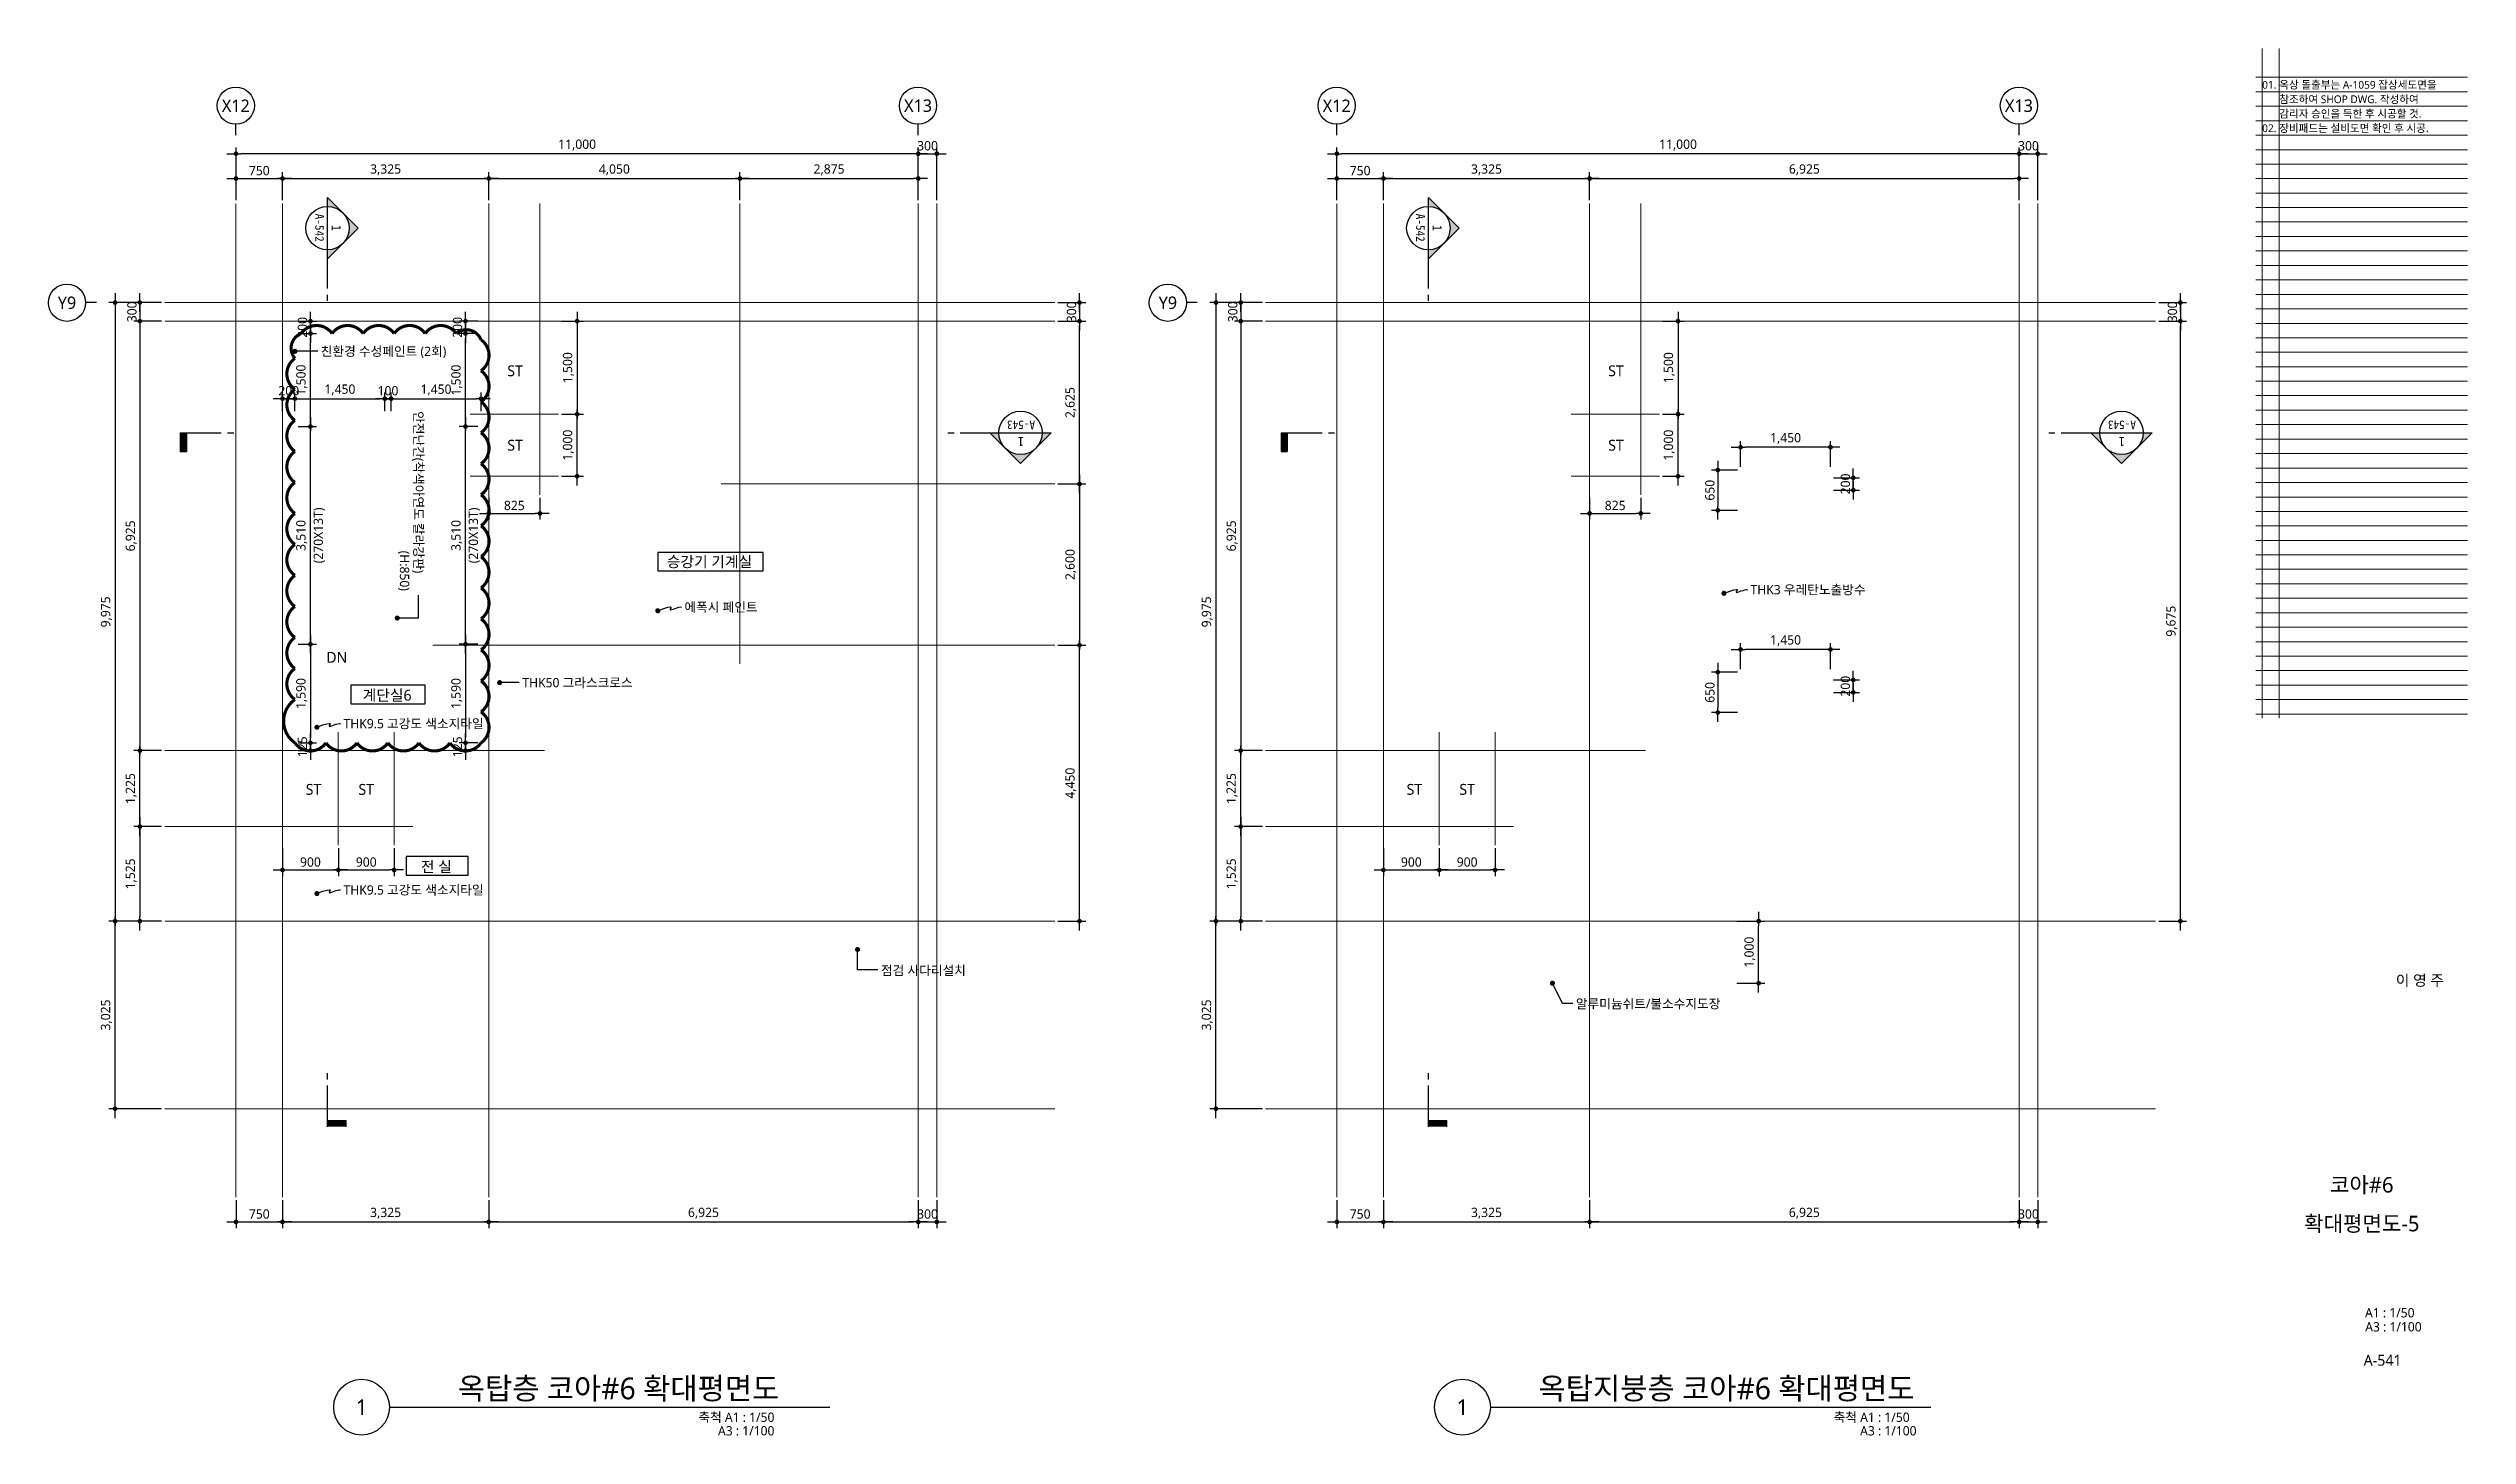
# Model space of a CAD drawing. Header units: millimetres. Extents: x 1424731 to 1631737, y 707248 to 849681.
# Drawn here: x 1592731 to 1631737, y 707248 to 729617 of the extents above; entities that cross this region are included whole.
import ezdxf
from ezdxf.enums import TextEntityAlignment as Align

# ---------------------------------------------------------------- set-up
doc = ezdxf.new("R2010")
doc.units = ezdxf.units.MM
doc.header["$MEASUREMENT"] = 0
doc.linetypes.add('CEN', pattern=[62, 60, -1, 0, -1])
doc.layers.get('0').update_dxf_attribs({"linetype": 'CONTINUOUS'})
for name, color, linetype, lineweight in [('A-AXIS-BUBL', 7, 'CONTINUOUS', 25), ('A-BORD-TEXT', 3, 'CONTINUOUS', 25), ('A-CNTL', 1, 'CEN', 15), ('A-DIMS', 7, 'CONTINUOUS', 25), ('A-MKXS-LEAD', 7, 'CONTINUOUS', 25), ('A-MKXS-MAK1', 3, 'CONTINUOUS', 25), ('A-MKXS-TEXT1', 3, 'CONTINUOUS', 25), ('A-MKXS-TEXT2', 7, 'CONTINUOUS', 25), ('A-MKXX-NAME', 3, 'CONTINUOUS', 25), ('A-MKXX-SYMB', 7, 'CONTINUOUS', 25), ('A-XXXX-SYMB', 7, 'CONTINUOUS', 25), ('A-XXXX-TXT1', 3, 'CONTINUOUS', 25), ('A-XXXX-TXT2', 3, 'CONTINUOUS', 25), ('REV-202205', 20, 'CONTINUOUS', 25)]:
    doc.layers.add(name, color=color, linetype=linetype, lineweight=lineweight)
doc.layers.add('A-XXXX-NPLT', color=144, linetype='CONTINUOUS', lineweight=15, plot=False)
doc.styles.add('HY울릉도L', font='')
doc.styles.add('돋움체', font='')
doc.styles.add('맑은 고딕', font='malgun.ttf')
doc.styles.add('맑은고딕', font='malgun.ttf')
doc.styles.get('HY울릉도L').set_extended_font_data('HYwulM')
doc.styles.get('돋움체').set_extended_font_data('DotumChe')
doc.dimstyles.new('CDIM', dxfattribs={"dimtxt": 3, "dimasz": 1.5, "dimexe": 2, "dimexo": 1, "dimgap": 1, "dimtad": 1, "dimdec": 0, "dimrnd": 0.5, "dimzin": 0, "dimdsep": 32, "dimlunit": 6, "dimtxsty": 'HY울릉도L', "dimblk1": '_CIDOT', "dimblk2": '_CIDOT', "dimsah": 1, "dimcen": 5.5, "dimclrd": 2, "dimclre": 2, "dimclrt": 7, "dimadec": 0, "dimazin": 0, "dimtfac": 1, "dimtdec": 0, "dimtix": 1, "dimtmove": 2, "dimatfit": 1, "dimldrblk": '_CIDOT', "dimfxl": 1, "dimtolj": 1, "dimtzin": 0, "dimlwd": -1, "dimarcsym": 0})

msp = doc.modelspace()

# ---------------------------------------------------------------- texts
at = {"layer": 'A-BORD-TEXT', "style": '맑은고딕'}
for s, height, p in [('이 영 주', 175, (1631356.3, 714502.3)), ('A1 : 1/50', 150, (1630881.5, 709154.6)), ('A3 : 1/100', 150, (1630996.4, 708927.9)), ('A-541', 175, (1630671.7, 708376.1))]:
    msp.add_text(s, height=height, dxfattribs=at).set_placement(p, align=Align.RIGHT)
for s, p in [('코아#6', (1630030.7, 711292.4)), ('확대평면도-5', (1630030.7, 710667.4))]:
    msp.add_text(s, height=250, dxfattribs=at).set_placement(p, align=Align.MIDDLE_CENTER)
at = {"layer": 'A-MKXS-TEXT1', "style": '맑은고딕'}
for s, p in [('친환경 수성페인트 (2회)', (1597122.6, 724732.7)), ('THK3 우레탄노출방수', (1620175.4, 720889)), ('에폭시 페인트', (1602986.1, 720608.5)), ('THK50 그라스크로스', (1600373, 719390.4)), ('THK9.5 고강도 색소지타일', (1597490.3, 718729.4)), ('THK9.5 고강도 색소지타일', (1597490.3, 716047.4)), ('점검 사다리설치', (1606155.3, 714749.3)), ('알루미늄쉬트/불소수지도장', (1617358.8, 714212.2))]:
    msp.add_text(s, height=150, dxfattribs=at).set_placement(p, align=Align.MIDDLE_LEFT)
for s, p in [('안전난간(착색아연도 칼라강판)', (1598700.9, 723768.1)), ('(H:850)', (1598473.4, 721517.7))]:
    msp.add_text(s, height=150, rotation=270, dxfattribs=at).set_placement(p, align=Align.MIDDLE_LEFT)
at = {"layer": 'A-MKXX-NAME', "style": '맑은고딕'}
for s, p in [('ST', (1600255.7, 724418.7)), ('ST', (1618005.7, 724418.7)), ('ST', (1600255.7, 723218.7)), ('ST', (1618005.7, 723218.7)), ('승강기 기계실', (1603389.9, 721340.5)), ('DN', (1597380.7, 719797.7)), ('계단실6', (1598192.2, 719187)), ('ST', (1597005.7, 717668.7)), ('ST', (1597855.7, 717668.7)), ('ST', (1614755.7, 717668.7)), ('ST', (1615605.7, 717668.7)), ('전 실', (1598986.7, 716422.7))]:
    msp.add_text(s, height=175, dxfattribs=at).set_placement(p, align=Align.MIDDLE_CENTER)
at = {"layer": 'A-XXXX-TXT1', "style": '맑은고딕'}
for s, p in [('옥탑층 코아#6 확대평면도', (1604515.2, 707728.8)), ('옥탑지붕층 코아#6 확대평면도', (1622819.1, 707728.8))]:
    msp.add_text(s, height=350, dxfattribs=at).set_placement(p, align=Align.BOTTOM_RIGHT)
for p in [(1597780.7, 707706.2), (1615530.7, 707706.2)]:
    msp.add_text('1', height=250, dxfattribs=at).set_placement(p, align=Align.MIDDLE)
for s, p in [('축척 A1 : 1/50', (1604437.3, 707620)), ('축척 A1 : 1/50', (1622741.3, 707620)), ('A3 : 1/100', (1604437.3, 707401.1)), ('A3 : 1/100', (1622852.5, 707401.1))]:
    msp.add_text(s, height=150, dxfattribs=at).set_placement(p, align=Align.TOP_RIGHT)
at = {"layer": 'A-XXXX-TXT2', "ltscale": 0.2, "style": '맑은고딕'}
for s, p in [('X12', (1595752.8, 728693.7)), ('X13', (1606752.8, 728693.7)), ('X12', (1613502.8, 728693.7)), ('X13', (1624502.8, 728693.7)), ('Y9', (1593030.7, 725515.7)), ('Y9', (1610780.7, 725515.7))]:
    msp.add_text(s, height=200, dxfattribs=at).set_placement(p, align=Align.MIDDLE)

# ---------------------------------------------------------------- blocks, each defined once
blk = doc.blocks.new('_CIDOT')
at = {"color": 0, "linetype": 'ByBlock'}
blk.add_line((2, 0), (-1, 0), dxfattribs=at)
at = {"color": 0, "linetype": 'ByBlock', "const_width": 0.5}
blk.add_lwpolyline([(-0.25, 0, 1), (0.25, 0, 1)], format="xyb", close=True, dxfattribs=at)
blk = doc.blocks.new('*D228')
at = {"layer": 'A-DIMS', "lineweight": -2, "transparency": 16777216}
for p, q in [((1595756, 711044), (1595756, 710594)), ((1596506, 711044), (1596506, 710594))]:
    blk.add_line(p, q, dxfattribs=at)
at = {"layer": 'A-DIMS', "transparency": 16777216}
blk.add_line((1595831, 710694), (1596431, 710694), dxfattribs=at)
at = {"layer": 'A-DIMS', "transparency": 16777216, "xscale": 75, "yscale": 75, "zscale": 75, "rotation": 180}
blk.add_blockref('_CIDOT', (1595756, 710694), dxfattribs=at)
at = {"layer": 'A-DIMS', "transparency": 16777216, "xscale": 75, "yscale": 75, "zscale": 75}
blk.add_blockref('_CIDOT', (1596506, 710694), dxfattribs=at)
at = {"layer": 'A-DIMS', "color": 3, "transparency": 16777216, "insert": (1596131, 710821), "char_height": 150, "attachment_point": 5, "style": '맑은고딕'}
blk.add_mtext('\\A1;750', dxfattribs=at)
blk = doc.blocks.new('*D229')
at = {"layer": 'A-DIMS', "lineweight": -2, "transparency": 16777216}
for p, q in [((1599831, 711044), (1599831, 710594)), ((1606756, 711044), (1606756, 710594))]:
    blk.add_line(p, q, dxfattribs=at)
at = {"layer": 'A-DIMS', "transparency": 16777216}
blk.add_line((1599906, 710694), (1606681, 710694), dxfattribs=at)
at = {"layer": 'A-DIMS', "transparency": 16777216, "xscale": 75, "yscale": 75, "zscale": 75, "rotation": 180}
blk.add_blockref('_CIDOT', (1599831, 710694), dxfattribs=at)
at = {"layer": 'A-DIMS', "transparency": 16777216, "xscale": 75, "yscale": 75, "zscale": 75}
blk.add_blockref('_CIDOT', (1606756, 710694), dxfattribs=at)
at = {"layer": 'A-DIMS', "color": 3, "transparency": 16777216, "insert": (1603293, 710834), "char_height": 150, "attachment_point": 5, "style": '맑은고딕'}
blk.add_mtext('\\A1;6,925', dxfattribs=at)
blk = doc.blocks.new('*D230')
at = {"layer": 'A-DIMS', "lineweight": -2, "transparency": 16777216}
for p, q in [((1609006, 722594), (1609456, 722594)), ((1609006, 719994), (1609456, 719994))]:
    blk.add_line(p, q, dxfattribs=at)
at = {"layer": 'A-DIMS', "transparency": 16777216}
blk.add_line((1609356, 722519), (1609356, 720069), dxfattribs=at)
at = {"layer": 'A-DIMS', "transparency": 16777216, "xscale": 75, "yscale": 75, "zscale": 75}
for p, rotation in [((1609356, 722594), 90), ((1609356, 719994), 270)]:
    blk.add_blockref('_CIDOT', p, dxfattribs=dict(at, rotation=rotation))
at = {"layer": 'A-DIMS', "color": 3, "transparency": 16777216, "insert": (1609216, 721294), "char_height": 150, "attachment_point": 5, "rotation": 90, "style": '맑은고딕'}
blk.add_mtext('\\A1;2,600', dxfattribs=at)
blk = doc.blocks.new('*D231')
at = {"layer": 'A-DIMS', "lineweight": -2, "transparency": 16777216}
for p, q in [((1609006, 725519), (1609456, 725519)), ((1609006, 725219), (1609456, 725219))]:
    blk.add_line(p, q, dxfattribs=at)
at = {"layer": 'A-DIMS', "transparency": 16777216}
for p, q in [((1609356, 725594), (1609356, 725669)), ((1609356, 725519), (1609356, 725219)), ((1609356, 725144), (1609356, 725069))]:
    blk.add_line(p, q, dxfattribs=at)
at = {"layer": 'A-DIMS', "transparency": 16777216, "xscale": 75, "yscale": 75, "zscale": 75}
for p, rotation in [((1609356, 725519), 270), ((1609356, 725219), 90)]:
    blk.add_blockref('_CIDOT', p, dxfattribs=dict(at, rotation=rotation))
at = {"layer": 'A-DIMS', "color": 3, "transparency": 16777216, "insert": (1609228, 725369), "char_height": 150, "attachment_point": 5, "rotation": 90, "style": '맑은고딕'}
blk.add_mtext('\\A1;300', dxfattribs=at)
blk = doc.blocks.new('*D232')
at = {"layer": 'A-DIMS', "lineweight": -2, "transparency": 16777216}
for p, q in [((1594556, 725519), (1594106, 725519)), ((1594556, 725219), (1594106, 725219))]:
    blk.add_line(p, q, dxfattribs=at)
at = {"layer": 'A-DIMS', "transparency": 16777216}
for p, q in [((1594206, 725594), (1594206, 725669)), ((1594206, 725519), (1594206, 725219)), ((1594206, 725144), (1594206, 725069))]:
    blk.add_line(p, q, dxfattribs=at)
at = {"layer": 'A-DIMS', "transparency": 16777216, "xscale": 75, "yscale": 75, "zscale": 75}
for p, rotation in [((1594206, 725519), 270), ((1594206, 725219), 90)]:
    blk.add_blockref('_CIDOT', p, dxfattribs=dict(at, rotation=rotation))
at = {"layer": 'A-DIMS', "color": 3, "transparency": 16777216, "insert": (1594078, 725369), "char_height": 150, "attachment_point": 5, "rotation": 90, "style": '맑은고딕'}
blk.add_mtext('\\A1;300', dxfattribs=at)
blk = doc.blocks.new('*D233')
at = {"layer": 'A-DIMS', "lineweight": -2, "transparency": 16777216}
for p, q in [((1594556, 725219), (1594106, 725219)), ((1594556, 718294), (1594106, 718294))]:
    blk.add_line(p, q, dxfattribs=at)
at = {"layer": 'A-DIMS', "transparency": 16777216}
blk.add_line((1594206, 725144), (1594206, 718369), dxfattribs=at)
at = {"layer": 'A-DIMS', "transparency": 16777216, "xscale": 75, "yscale": 75, "zscale": 75}
for p, rotation in [((1594206, 725219), 90), ((1594206, 718294), 270)]:
    blk.add_blockref('_CIDOT', p, dxfattribs=dict(at, rotation=rotation))
at = {"layer": 'A-DIMS', "color": 3, "transparency": 16777216, "insert": (1594066, 721756), "char_height": 150, "attachment_point": 5, "rotation": 90, "style": '맑은고딕'}
blk.add_mtext('\\A1;6,925', dxfattribs=at)
blk = doc.blocks.new('*D234')
at = {"layer": 'A-DIMS', "lineweight": -2, "transparency": 16777216}
for p, q in [((1596506, 711044), (1596506, 710594)), ((1599831, 711044), (1599831, 710594))]:
    blk.add_line(p, q, dxfattribs=at)
at = {"layer": 'A-DIMS', "transparency": 16777216}
blk.add_line((1596581, 710694), (1599756, 710694), dxfattribs=at)
at = {"layer": 'A-DIMS', "transparency": 16777216, "xscale": 75, "yscale": 75, "zscale": 75, "rotation": 180}
blk.add_blockref('_CIDOT', (1596506, 710694), dxfattribs=at)
at = {"layer": 'A-DIMS', "transparency": 16777216, "xscale": 75, "yscale": 75, "zscale": 75}
blk.add_blockref('_CIDOT', (1599831, 710694), dxfattribs=at)
at = {"layer": 'A-DIMS', "color": 3, "transparency": 16777216, "insert": (1598168, 710834), "char_height": 150, "attachment_point": 5, "style": '맑은고딕'}
blk.add_mtext('\\A1;3,325', dxfattribs=at)
blk = doc.blocks.new('*D235')
at = {"layer": 'A-DIMS', "transparency": 16777216}
for p, q in [((1606681, 727919), (1606606, 727919)), ((1606756, 727919), (1607056, 727919)), ((1607131, 727919), (1607206, 727919))]:
    blk.add_line(p, q, dxfattribs=at)
at = {"layer": 'A-DIMS', "lineweight": -2, "transparency": 16777216}
for p, q in [((1606756, 727169), (1606756, 728019)), ((1607056, 727169), (1607056, 728019))]:
    blk.add_line(p, q, dxfattribs=at)
at = {"layer": 'A-DIMS', "transparency": 16777216, "xscale": 75, "yscale": 75, "zscale": 75}
blk.add_blockref('_CIDOT', (1606756, 727919), dxfattribs=at)
at = {"layer": 'A-DIMS', "transparency": 16777216, "xscale": 75, "yscale": 75, "zscale": 75, "rotation": 180}
blk.add_blockref('_CIDOT', (1607056, 727919), dxfattribs=at)
at = {"layer": 'A-DIMS', "color": 3, "transparency": 16777216, "insert": (1606906, 728046), "char_height": 150, "attachment_point": 5, "style": '맑은고딕'}
blk.add_mtext('\\A1;300', dxfattribs=at)
blk = doc.blocks.new('*D236')
at = {"layer": 'A-DIMS', "lineweight": -2, "transparency": 16777216}
for p, q in [((1603881, 727169), (1603881, 727619)), ((1606756, 727169), (1606756, 727619))]:
    blk.add_line(p, q, dxfattribs=at)
at = {"layer": 'A-DIMS', "transparency": 16777216}
blk.add_line((1603956, 727519), (1606681, 727519), dxfattribs=at)
at = {"layer": 'A-DIMS', "transparency": 16777216, "xscale": 75, "yscale": 75, "zscale": 75, "rotation": 180}
blk.add_blockref('_CIDOT', (1603881, 727519), dxfattribs=at)
at = {"layer": 'A-DIMS', "transparency": 16777216, "xscale": 75, "yscale": 75, "zscale": 75}
blk.add_blockref('_CIDOT', (1606756, 727519), dxfattribs=at)
at = {"layer": 'A-DIMS', "color": 3, "transparency": 16777216, "insert": (1605318, 727659), "char_height": 150, "attachment_point": 5, "style": '맑은고딕'}
blk.add_mtext('\\A1;2,875', dxfattribs=at)
blk = doc.blocks.new('*D237')
at = {"layer": 'A-DIMS', "lineweight": -2, "transparency": 16777216}
for p, q in [((1599831, 727169), (1599831, 727619)), ((1603881, 727169), (1603881, 727619))]:
    blk.add_line(p, q, dxfattribs=at)
at = {"layer": 'A-DIMS', "transparency": 16777216}
blk.add_line((1599906, 727519), (1603806, 727519), dxfattribs=at)
at = {"layer": 'A-DIMS', "transparency": 16777216, "xscale": 75, "yscale": 75, "zscale": 75, "rotation": 180}
blk.add_blockref('_CIDOT', (1599831, 727519), dxfattribs=at)
at = {"layer": 'A-DIMS', "transparency": 16777216, "xscale": 75, "yscale": 75, "zscale": 75}
blk.add_blockref('_CIDOT', (1603881, 727519), dxfattribs=at)
at = {"layer": 'A-DIMS', "color": 3, "transparency": 16777216, "insert": (1601856, 727659), "char_height": 150, "attachment_point": 5, "style": '맑은고딕'}
blk.add_mtext('\\A1;4,050', dxfattribs=at)
blk = doc.blocks.new('*D238')
at = {"layer": 'A-DIMS', "lineweight": -2, "transparency": 16777216}
for p, q in [((1596506, 727169), (1596506, 727619)), ((1599831, 727169), (1599831, 727619))]:
    blk.add_line(p, q, dxfattribs=at)
at = {"layer": 'A-DIMS', "transparency": 16777216}
blk.add_line((1596581, 727519), (1599756, 727519), dxfattribs=at)
at = {"layer": 'A-DIMS', "transparency": 16777216, "xscale": 75, "yscale": 75, "zscale": 75, "rotation": 180}
blk.add_blockref('_CIDOT', (1596506, 727519), dxfattribs=at)
at = {"layer": 'A-DIMS', "transparency": 16777216, "xscale": 75, "yscale": 75, "zscale": 75}
blk.add_blockref('_CIDOT', (1599831, 727519), dxfattribs=at)
at = {"layer": 'A-DIMS', "color": 3, "transparency": 16777216, "insert": (1598168, 727659), "char_height": 150, "attachment_point": 5, "style": '맑은고딕'}
blk.add_mtext('\\A1;3,325', dxfattribs=at)
blk = doc.blocks.new('*D239')
at = {"layer": 'A-DIMS', "lineweight": -2, "transparency": 16777216}
for p, q in [((1595756, 727169), (1595756, 727619)), ((1596506, 727169), (1596506, 727619))]:
    blk.add_line(p, q, dxfattribs=at)
at = {"layer": 'A-DIMS', "transparency": 16777216}
blk.add_line((1595831, 727519), (1596431, 727519), dxfattribs=at)
at = {"layer": 'A-DIMS', "transparency": 16777216, "xscale": 75, "yscale": 75, "zscale": 75, "rotation": 180}
blk.add_blockref('_CIDOT', (1595756, 727519), dxfattribs=at)
at = {"layer": 'A-DIMS', "transparency": 16777216, "xscale": 75, "yscale": 75, "zscale": 75}
blk.add_blockref('_CIDOT', (1596506, 727519), dxfattribs=at)
at = {"layer": 'A-DIMS', "color": 3, "transparency": 16777216, "insert": (1596131, 727646), "char_height": 150, "attachment_point": 5, "style": '맑은고딕'}
blk.add_mtext('\\A1;750', dxfattribs=at)
blk = doc.blocks.new('*D240')
at = {"layer": 'A-DIMS', "lineweight": -2, "transparency": 16777216}
for p, q in [((1595756, 727169), (1595756, 728019)), ((1606756, 727169), (1606756, 728019))]:
    blk.add_line(p, q, dxfattribs=at)
at = {"layer": 'A-DIMS', "transparency": 16777216}
blk.add_line((1606681, 727919), (1595831, 727919), dxfattribs=at)
at = {"layer": 'A-DIMS', "transparency": 16777216, "xscale": 75, "yscale": 75, "zscale": 75, "rotation": 180}
blk.add_blockref('_CIDOT', (1595756, 727919), dxfattribs=at)
at = {"layer": 'A-DIMS', "transparency": 16777216, "xscale": 75, "yscale": 75, "zscale": 75}
blk.add_blockref('_CIDOT', (1606756, 727919), dxfattribs=at)
at = {"layer": 'A-DIMS', "color": 3, "transparency": 16777216, "insert": (1601256, 728059), "char_height": 150, "attachment_point": 5, "style": '맑은고딕'}
blk.add_mtext('\\A1;11,000', dxfattribs=at)
blk = doc.blocks.new('*D227')
at = {"layer": 'A-DIMS', "lineweight": -2, "transparency": 16777216}
for p, q in [((1606756, 711044), (1606756, 710594)), ((1607056, 711044), (1607056, 710594))]:
    blk.add_line(p, q, dxfattribs=at)
at = {"layer": 'A-DIMS', "transparency": 16777216}
for p, q in [((1606681, 710694), (1606606, 710694)), ((1606756, 710694), (1607056, 710694)), ((1607131, 710694), (1607206, 710694))]:
    blk.add_line(p, q, dxfattribs=at)
at = {"layer": 'A-DIMS', "transparency": 16777216, "xscale": 75, "yscale": 75, "zscale": 75}
blk.add_blockref('_CIDOT', (1606756, 710694), dxfattribs=at)
at = {"layer": 'A-DIMS', "transparency": 16777216, "xscale": 75, "yscale": 75, "zscale": 75, "rotation": 180}
blk.add_blockref('_CIDOT', (1607056, 710694), dxfattribs=at)
at = {"layer": 'A-DIMS', "color": 3, "transparency": 16777216, "insert": (1606906, 710821), "char_height": 150, "attachment_point": 5, "style": '맑은고딕'}
blk.add_mtext('\\A1;300', dxfattribs=at)
blk = doc.blocks.new('*D402')
at = {"layer": 'A-DIMS', "lineweight": -2, "transparency": 16777216}
for p, q in [((1609006, 725219), (1609456, 725219)), ((1609006, 722594), (1609456, 722594))]:
    blk.add_line(p, q, dxfattribs=at)
at = {"layer": 'A-DIMS', "transparency": 16777216}
blk.add_line((1609356, 722669), (1609356, 725144), dxfattribs=at)
at = {"layer": 'A-DIMS', "transparency": 16777216, "xscale": 75, "yscale": 75, "zscale": 75}
for p, rotation in [((1609356, 725219), 90), ((1609356, 722594), 270)]:
    blk.add_blockref('_CIDOT', p, dxfattribs=dict(at, rotation=rotation))
at = {"layer": 'A-DIMS', "color": 3, "transparency": 16777216, "insert": (1609216, 723906), "char_height": 150, "attachment_point": 5, "rotation": 90, "style": '맑은고딕'}
blk.add_mtext('\\A1;2,625', dxfattribs=at)
blk = doc.blocks.new('*D404')
at = {"layer": 'A-DIMS', "lineweight": -2, "transparency": 16777216}
for p, q in [((1599831, 722369), (1599831, 722019)), ((1600656, 722369), (1600656, 722019))]:
    blk.add_line(p, q, dxfattribs=at)
at = {"layer": 'A-DIMS', "transparency": 16777216}
blk.add_line((1599906, 722119), (1600581, 722119), dxfattribs=at)
at = {"layer": 'A-DIMS', "transparency": 16777216, "xscale": 75, "yscale": 75, "zscale": 75, "rotation": 180}
blk.add_blockref('_CIDOT', (1599831, 722119), dxfattribs=at)
at = {"layer": 'A-DIMS', "transparency": 16777216, "xscale": 75, "yscale": 75, "zscale": 75}
blk.add_blockref('_CIDOT', (1600656, 722119), dxfattribs=at)
at = {"layer": 'A-DIMS', "color": 3, "transparency": 16777216, "insert": (1600243, 722246), "char_height": 150, "attachment_point": 5, "style": '맑은고딕'}
blk.add_mtext('\\A1;825', dxfattribs=at)
blk = doc.blocks.new('*D405')
at = {"layer": 'A-DIMS', "lineweight": -2, "transparency": 16777216}
for p, q in [((1601006, 725219), (1601356, 725219)), ((1601006, 723719), (1601356, 723719))]:
    blk.add_line(p, q, dxfattribs=at)
at = {"layer": 'A-DIMS', "transparency": 16777216}
blk.add_line((1601256, 725144), (1601256, 723794), dxfattribs=at)
at = {"layer": 'A-DIMS', "transparency": 16777216, "xscale": 75, "yscale": 75, "zscale": 75}
for p, rotation in [((1601256, 725219), 90), ((1601256, 723719), 270)]:
    blk.add_blockref('_CIDOT', p, dxfattribs=dict(at, rotation=rotation))
at = {"layer": 'A-DIMS', "color": 3, "transparency": 16777216, "insert": (1601115, 724469), "char_height": 150, "attachment_point": 5, "rotation": 90, "style": '맑은고딕'}
blk.add_mtext('\\A1;1,500', dxfattribs=at)
blk = doc.blocks.new('*D403')
at = {"layer": 'A-DIMS', "lineweight": -2, "transparency": 16777216}
for p, q in [((1601006, 723719), (1601356, 723719)), ((1601006, 722719), (1601356, 722719))]:
    blk.add_line(p, q, dxfattribs=at)
at = {"layer": 'A-DIMS', "transparency": 16777216}
blk.add_line((1601256, 722794), (1601256, 723644), dxfattribs=at)
at = {"layer": 'A-DIMS', "transparency": 16777216, "xscale": 75, "yscale": 75, "zscale": 75}
for p, rotation in [((1601256, 723719), 90), ((1601256, 722719), 270)]:
    blk.add_blockref('_CIDOT', p, dxfattribs=dict(at, rotation=rotation))
at = {"layer": 'A-DIMS', "color": 3, "transparency": 16777216, "insert": (1601115, 723219), "char_height": 150, "attachment_point": 5, "rotation": 90, "style": '맑은고딕'}
blk.add_mtext('\\A1;1,000', dxfattribs=at)
blk = doc.blocks.new('*D406')
at = {"layer": 'A-DIMS', "lineweight": -2, "transparency": 16777216}
for p, q in [((1596506, 716719), (1596506, 716269)), ((1597406, 716719), (1597406, 716269))]:
    blk.add_line(p, q, dxfattribs=at)
at = {"layer": 'A-DIMS', "transparency": 16777216}
blk.add_line((1596581, 716369), (1597331, 716369), dxfattribs=at)
at = {"layer": 'A-DIMS', "transparency": 16777216, "xscale": 75, "yscale": 75, "zscale": 75, "rotation": 180}
blk.add_blockref('_CIDOT', (1596506, 716369), dxfattribs=at)
at = {"layer": 'A-DIMS', "transparency": 16777216, "xscale": 75, "yscale": 75, "zscale": 75}
blk.add_blockref('_CIDOT', (1597406, 716369), dxfattribs=at)
at = {"layer": 'A-DIMS', "color": 3, "transparency": 16777216, "insert": (1596956, 716496), "char_height": 150, "attachment_point": 5, "style": '맑은고딕'}
blk.add_mtext('\\A1;900', dxfattribs=at)
blk = doc.blocks.new('*D407')
at = {"layer": 'A-DIMS', "lineweight": -2, "transparency": 16777216}
for p, q in [((1597406, 716719), (1597406, 716269)), ((1598306, 716719), (1598306, 716269))]:
    blk.add_line(p, q, dxfattribs=at)
at = {"layer": 'A-DIMS', "transparency": 16777216}
blk.add_line((1597481, 716369), (1598231, 716369), dxfattribs=at)
at = {"layer": 'A-DIMS', "transparency": 16777216, "xscale": 75, "yscale": 75, "zscale": 75, "rotation": 180}
blk.add_blockref('_CIDOT', (1597406, 716369), dxfattribs=at)
at = {"layer": 'A-DIMS', "transparency": 16777216, "xscale": 75, "yscale": 75, "zscale": 75}
blk.add_blockref('_CIDOT', (1598306, 716369), dxfattribs=at)
at = {"layer": 'A-DIMS', "color": 3, "transparency": 16777216, "insert": (1597856, 716496), "char_height": 150, "attachment_point": 5, "style": '맑은고딕'}
blk.add_mtext('\\A1;900', dxfattribs=at)
blk = doc.blocks.new('*D408')
at = {"layer": 'A-DIMS', "lineweight": -2, "transparency": 16777216}
for p, q in [((1594556, 718294), (1594106, 718294)), ((1594556, 717069), (1594106, 717069))]:
    blk.add_line(p, q, dxfattribs=at)
at = {"layer": 'A-DIMS', "transparency": 16777216}
blk.add_line((1594206, 717144), (1594206, 718219), dxfattribs=at)
at = {"layer": 'A-DIMS', "transparency": 16777216, "xscale": 75, "yscale": 75, "zscale": 75}
for p, rotation in [((1594206, 718294), 90), ((1594206, 717069), 270)]:
    blk.add_blockref('_CIDOT', p, dxfattribs=dict(at, rotation=rotation))
at = {"layer": 'A-DIMS', "color": 3, "transparency": 16777216, "insert": (1594065, 717681), "char_height": 150, "attachment_point": 5, "rotation": 90, "style": '맑은고딕'}
blk.add_mtext('\\A1;1,225', dxfattribs=at)
blk = doc.blocks.new('CORE 6- 단면')
at = {"layer": 'A-MKXS-MAK1'}
for points in [[(9245, 14885), (9245, 14985), (9545, 14985), (9545, 14885)], [(11820, 4095), (11920, 4095), (11920, 3795), (11820, 3795)]]:
    blk.add_hatch(color=256, dxfattribs=at).paths.add_polyline_path(points)
h = blk.add_hatch(color=256, dxfattribs=at)
h.paths.add_polyline_path([(-1630, 4290), (-1383, 4042, 0.414214), (-1878, 4042)])
h.paths.add_polyline_path([(-1383, 4042), (-1135, 3795), (-1280, 3795, 0.198912)])
h.paths.add_polyline_path([(-1878, 4042, 0.198912), (-1980, 3795), (-2125, 3795)])
h = blk.add_hatch(color=256, dxfattribs=at)
h.paths.add_polyline_path([(9050, 495), (9297, 742, 0.414214), (9297, 247)])
h.paths.add_polyline_path([(9297, 742), (9545, 990), (9545, 845, 0.198912)])
h.paths.add_polyline_path([(9297, 247, 0.198912), (9545, 145), (9545, 0)])
for p, q in [((9245, 14985), (9245, 14885)), ((9545, 14885), (9245, 14885)), ((9545, 14985), (9545, 14322)), ((9545, 14222), (9545, 14122)), ((-2125, 3795), (-1630, 4290)), ((-1135, 3795), (-1630, 4290)), ((11920, 4095), (11820, 4095)), ((11820, 3795), (11820, 4095)), ((11920, 3795), (11920, 4095)), ((-657, 3795), (-2125, 3795)), ((-457, 3795), (-557, 3795)), ((11157, 3795), (11057, 3795)), ((11920, 3795), (11257, 3795)), ((9545, 1668), (9545, 1568)), ((9545, 1468), (9545, 0)), ((9545, 990), (9050, 495)), ((9545, 0), (9050, 495))]:
    blk.add_line(p, q, dxfattribs=at)
for centre in [(-1630, 3795), (9545, 495)]:
    blk.add_circle(centre, 350, dxfattribs=at)
at = {"layer": 'A-MKXS-TEXT2', "style": '돋움체'}
for s, height, p in [('1', 150, (-1634, 3939)), ('A-543', 140, (-1637, 3667))]:
    blk.add_text(s, height=height, dxfattribs=at).set_placement(p, align=Align.MIDDLE)
for s, height, p in [('1', 150, (9401, 491)), ('A-542', 140, (9673, 488))]:
    blk.add_text(s, height=height, rotation=90, dxfattribs=at).set_placement(p, align=Align.MIDDLE)
blk = doc.blocks.new('*D976')
at = {"layer": 'A-DIMS', "lineweight": -2, "transparency": 16777216}
for p, q in [((1598256, 723769), (1598256, 724069)), ((1599706, 723769), (1599706, 724069))]:
    blk.add_line(p, q, dxfattribs=at)
at = {"layer": 'A-DIMS', "transparency": 16777216}
blk.add_line((1598331, 723969), (1599631, 723969), dxfattribs=at)
at = {"layer": 'A-DIMS', "transparency": 16777216, "xscale": 75, "yscale": 75, "zscale": 75, "rotation": 180}
blk.add_blockref('_CIDOT', (1598256, 723969), dxfattribs=at)
at = {"layer": 'A-DIMS', "transparency": 16777216, "xscale": 75, "yscale": 75, "zscale": 75}
blk.add_blockref('_CIDOT', (1599706, 723969), dxfattribs=at)
at = {"layer": 'A-DIMS', "color": 3, "transparency": 16777216, "insert": (1598981, 724109), "char_height": 150, "attachment_point": 5, "style": '맑은고딕'}
blk.add_mtext('\\A1;1,450', dxfattribs=at)
blk = doc.blocks.new('*D977')
at = {"layer": 'A-DIMS', "lineweight": -2, "transparency": 16777216}
for p, q in [((1599656, 723519), (1599356, 723519)), ((1599656, 720009), (1599356, 720009))]:
    blk.add_line(p, q, dxfattribs=at)
at = {"layer": 'A-DIMS', "transparency": 16777216}
blk.add_line((1599456, 720084), (1599456, 723444), dxfattribs=at)
at = {"layer": 'A-DIMS', "transparency": 16777216, "xscale": 75, "yscale": 75, "zscale": 75}
for p, rotation in [((1599456, 723519), 90), ((1599456, 720009), 270)]:
    blk.add_blockref('_CIDOT', p, dxfattribs=dict(at, rotation=rotation))
at = {"layer": 'A-DIMS', "color": 3, "transparency": 16777216, "char_height": 150, "attachment_point": 5, "rotation": 90, "style": '맑은고딕'}
for s, insert in [('\\A1;(270X13T)', (1599599, 721764)), ('\\A1;3,510', (1599315, 721764))]:
    blk.add_mtext(s, dxfattribs=dict(at, insert=insert))
blk = doc.blocks.new('*D978')
at = {"layer": 'A-DIMS', "lineweight": -2, "transparency": 16777216}
for p, q in [((1599656, 720009), (1599356, 720009)), ((1599656, 718419), (1599356, 718419))]:
    blk.add_line(p, q, dxfattribs=at)
at = {"layer": 'A-DIMS', "transparency": 16777216}
blk.add_line((1599456, 719934), (1599456, 718494), dxfattribs=at)
at = {"layer": 'A-DIMS', "transparency": 16777216, "xscale": 75, "yscale": 75, "zscale": 75}
for p, rotation in [((1599456, 720009), 90), ((1599456, 718419), 270)]:
    blk.add_blockref('_CIDOT', p, dxfattribs=dict(at, rotation=rotation))
at = {"layer": 'A-DIMS', "color": 3, "transparency": 16777216, "insert": (1599315, 719214), "char_height": 150, "attachment_point": 5, "rotation": 90, "style": '맑은고딕'}
blk.add_mtext('\\A1;1,590', dxfattribs=at)
blk = doc.blocks.new('*D979')
at = {"layer": 'A-DIMS', "lineweight": -2, "transparency": 16777216}
for p, q in [((1599656, 725019), (1599356, 725019)), ((1599656, 723519), (1599356, 723519))]:
    blk.add_line(p, q, dxfattribs=at)
at = {"layer": 'A-DIMS', "transparency": 16777216}
blk.add_line((1599456, 723594), (1599456, 724944), dxfattribs=at)
at = {"layer": 'A-DIMS', "transparency": 16777216, "xscale": 75, "yscale": 75, "zscale": 75}
for p, rotation in [((1599456, 725019), 90), ((1599456, 723519), 270)]:
    blk.add_blockref('_CIDOT', p, dxfattribs=dict(at, rotation=rotation))
at = {"layer": 'A-DIMS', "color": 3, "transparency": 16777216, "insert": (1599315, 724269), "char_height": 150, "attachment_point": 5, "rotation": 90, "style": '맑은고딕'}
blk.add_mtext('\\A1;1,500', dxfattribs=at)
blk = doc.blocks.new('*D980')
at = {"layer": 'A-DIMS', "lineweight": -2, "transparency": 16777216}
for p, q in [((1599656, 725219), (1599356, 725219)), ((1599656, 725019), (1599356, 725019))]:
    blk.add_line(p, q, dxfattribs=at)
at = {"layer": 'A-DIMS', "transparency": 16777216}
for p, q in [((1599456, 725294), (1599456, 725369)), ((1599456, 725019), (1599456, 725219)), ((1599456, 724944), (1599456, 724869))]:
    blk.add_line(p, q, dxfattribs=at)
at = {"layer": 'A-DIMS', "transparency": 16777216, "xscale": 75, "yscale": 75, "zscale": 75}
for p, rotation in [((1599456, 725219), 270), ((1599456, 725019), 90)]:
    blk.add_blockref('_CIDOT', p, dxfattribs=dict(at, rotation=rotation))
at = {"layer": 'A-DIMS', "color": 3, "transparency": 16777216, "insert": (1599328, 725119), "char_height": 150, "attachment_point": 5, "rotation": 90, "style": '맑은고딕'}
blk.add_mtext('\\A1;200', dxfattribs=at)
blk = doc.blocks.new('*D981')
at = {"layer": 'A-DIMS', "transparency": 16777216}
for p, q in [((1599456, 718494), (1599456, 718569)), ((1599456, 718419), (1599456, 718294)), ((1599456, 718219), (1599456, 718144))]:
    blk.add_line(p, q, dxfattribs=at)
at = {"layer": 'A-DIMS', "lineweight": -2, "transparency": 16777216}
for p, q in [((1599656, 718419), (1599356, 718419)), ((1599656, 718294), (1599356, 718294))]:
    blk.add_line(p, q, dxfattribs=at)
at = {"layer": 'A-DIMS', "transparency": 16777216, "xscale": 75, "yscale": 75, "zscale": 75}
for p, rotation in [((1599456, 718419), 270), ((1599456, 718294), 90)]:
    blk.add_blockref('_CIDOT', p, dxfattribs=dict(at, rotation=rotation))
at = {"layer": 'A-DIMS', "color": 3, "transparency": 16777216, "insert": (1599328, 718356), "char_height": 150, "attachment_point": 5, "rotation": 90, "style": '맑은고딕'}
blk.add_mtext('\\A1;125', dxfattribs=at)
blk = doc.blocks.new('*D982')
at = {"layer": 'A-DIMS', "lineweight": -2, "transparency": 16777216}
for p, q in [((1596706, 723769), (1596706, 724069)), ((1598156, 723769), (1598156, 724069))]:
    blk.add_line(p, q, dxfattribs=at)
at = {"layer": 'A-DIMS', "transparency": 16777216}
blk.add_line((1596781, 723969), (1598081, 723969), dxfattribs=at)
at = {"layer": 'A-DIMS', "transparency": 16777216, "xscale": 75, "yscale": 75, "zscale": 75, "rotation": 180}
blk.add_blockref('_CIDOT', (1596706, 723969), dxfattribs=at)
at = {"layer": 'A-DIMS', "transparency": 16777216, "xscale": 75, "yscale": 75, "zscale": 75}
blk.add_blockref('_CIDOT', (1598156, 723969), dxfattribs=at)
at = {"layer": 'A-DIMS', "color": 3, "transparency": 16777216, "insert": (1597431, 724109), "char_height": 150, "attachment_point": 5, "style": '맑은고딕'}
blk.add_mtext('\\A1;1,450', dxfattribs=at)
blk = doc.blocks.new('*D983')
at = {"layer": 'A-DIMS', "transparency": 16777216}
for p, q in [((1598081, 723969), (1598006, 723969)), ((1598256, 723969), (1598156, 723969)), ((1598331, 723969), (1598406, 723969))]:
    blk.add_line(p, q, dxfattribs=at)
at = {"layer": 'A-DIMS', "lineweight": -2, "transparency": 16777216}
for p, q in [((1598156, 723769), (1598156, 724069)), ((1598256, 723769), (1598256, 724069))]:
    blk.add_line(p, q, dxfattribs=at)
at = {"layer": 'A-DIMS', "transparency": 16777216, "xscale": 75, "yscale": 75, "zscale": 75}
blk.add_blockref('_CIDOT', (1598156, 723969), dxfattribs=at)
at = {"layer": 'A-DIMS', "transparency": 16777216, "xscale": 75, "yscale": 75, "zscale": 75, "rotation": 180}
blk.add_blockref('_CIDOT', (1598256, 723969), dxfattribs=at)
at = {"layer": 'A-DIMS', "color": 3, "transparency": 16777216, "insert": (1598206, 724096), "char_height": 150, "attachment_point": 5, "style": '맑은고딕'}
blk.add_mtext('\\A1;100', dxfattribs=at)
blk = doc.blocks.new('*D984')
at = {"layer": 'A-DIMS', "transparency": 16777216}
for p, q in [((1596431, 723969), (1596356, 723969)), ((1596706, 723969), (1596506, 723969)), ((1596781, 723969), (1596856, 723969))]:
    blk.add_line(p, q, dxfattribs=at)
at = {"layer": 'A-DIMS', "lineweight": -2, "transparency": 16777216}
for p, q in [((1596506, 723769), (1596506, 724069)), ((1596706, 723769), (1596706, 724069))]:
    blk.add_line(p, q, dxfattribs=at)
at = {"layer": 'A-DIMS', "transparency": 16777216, "xscale": 75, "yscale": 75, "zscale": 75}
blk.add_blockref('_CIDOT', (1596506, 723969), dxfattribs=at)
at = {"layer": 'A-DIMS', "transparency": 16777216, "xscale": 75, "yscale": 75, "zscale": 75, "rotation": 180}
blk.add_blockref('_CIDOT', (1596706, 723969), dxfattribs=at)
at = {"layer": 'A-DIMS', "color": 3, "transparency": 16777216, "insert": (1596606, 724096), "char_height": 150, "attachment_point": 5, "style": '맑은고딕'}
blk.add_mtext('\\A1;200', dxfattribs=at)
blk = doc.blocks.new('*D985')
at = {"layer": 'A-DIMS', "lineweight": -2, "transparency": 16777216}
for p, q in [((1596756, 723519), (1597056, 723519)), ((1596756, 720009), (1597056, 720009))]:
    blk.add_line(p, q, dxfattribs=at)
at = {"layer": 'A-DIMS', "transparency": 16777216}
blk.add_line((1596956, 720084), (1596956, 723444), dxfattribs=at)
at = {"layer": 'A-DIMS', "transparency": 16777216, "xscale": 75, "yscale": 75, "zscale": 75}
for p, rotation in [((1596956, 723519), 90), ((1596956, 720009), 270)]:
    blk.add_blockref('_CIDOT', p, dxfattribs=dict(at, rotation=rotation))
at = {"layer": 'A-DIMS', "color": 3, "transparency": 16777216, "char_height": 150, "attachment_point": 5, "rotation": 90, "style": '맑은고딕'}
for s, insert in [('\\A1;(270X13T)', (1597099, 721764)), ('\\A1;3,510', (1596815, 721764))]:
    blk.add_mtext(s, dxfattribs=dict(at, insert=insert))
blk = doc.blocks.new('*D986')
at = {"layer": 'A-DIMS', "lineweight": -2, "transparency": 16777216}
for p, q in [((1596756, 720009), (1597056, 720009)), ((1596756, 718419), (1597056, 718419))]:
    blk.add_line(p, q, dxfattribs=at)
at = {"layer": 'A-DIMS', "transparency": 16777216}
blk.add_line((1596956, 719934), (1596956, 718494), dxfattribs=at)
at = {"layer": 'A-DIMS', "transparency": 16777216, "xscale": 75, "yscale": 75, "zscale": 75}
for p, rotation in [((1596956, 720009), 90), ((1596956, 718419), 270)]:
    blk.add_blockref('_CIDOT', p, dxfattribs=dict(at, rotation=rotation))
at = {"layer": 'A-DIMS', "color": 3, "transparency": 16777216, "insert": (1596815, 719214), "char_height": 150, "attachment_point": 5, "rotation": 90, "style": '맑은고딕'}
blk.add_mtext('\\A1;1,590', dxfattribs=at)
blk = doc.blocks.new('*D987')
at = {"layer": 'A-DIMS', "lineweight": -2, "transparency": 16777216}
for p, q in [((1596756, 725019), (1597056, 725019)), ((1596756, 723519), (1597056, 723519))]:
    blk.add_line(p, q, dxfattribs=at)
at = {"layer": 'A-DIMS', "transparency": 16777216}
blk.add_line((1596956, 723594), (1596956, 724944), dxfattribs=at)
at = {"layer": 'A-DIMS', "transparency": 16777216, "xscale": 75, "yscale": 75, "zscale": 75}
for p, rotation in [((1596956, 725019), 90), ((1596956, 723519), 270)]:
    blk.add_blockref('_CIDOT', p, dxfattribs=dict(at, rotation=rotation))
at = {"layer": 'A-DIMS', "color": 3, "transparency": 16777216, "insert": (1596815, 724269), "char_height": 150, "attachment_point": 5, "rotation": 90, "style": '맑은고딕'}
blk.add_mtext('\\A1;1,500', dxfattribs=at)
blk = doc.blocks.new('*D988')
at = {"layer": 'A-DIMS', "lineweight": -2, "transparency": 16777216}
for p, q in [((1596756, 725219), (1597056, 725219)), ((1596756, 725019), (1597056, 725019))]:
    blk.add_line(p, q, dxfattribs=at)
at = {"layer": 'A-DIMS', "transparency": 16777216}
for p, q in [((1596956, 725294), (1596956, 725369)), ((1596956, 725019), (1596956, 725219)), ((1596956, 724944), (1596956, 724869))]:
    blk.add_line(p, q, dxfattribs=at)
at = {"layer": 'A-DIMS', "transparency": 16777216, "xscale": 75, "yscale": 75, "zscale": 75}
for p, rotation in [((1596956, 725219), 270), ((1596956, 725019), 90)]:
    blk.add_blockref('_CIDOT', p, dxfattribs=dict(at, rotation=rotation))
at = {"layer": 'A-DIMS', "color": 3, "transparency": 16777216, "insert": (1596828, 725119), "char_height": 150, "attachment_point": 5, "rotation": 90, "style": '맑은고딕'}
blk.add_mtext('\\A1;200', dxfattribs=at)
blk = doc.blocks.new('*D989')
at = {"layer": 'A-DIMS', "transparency": 16777216}
for p, q in [((1596956, 718494), (1596956, 718569)), ((1596956, 718419), (1596956, 718294)), ((1596956, 718219), (1596956, 718144))]:
    blk.add_line(p, q, dxfattribs=at)
at = {"layer": 'A-DIMS', "lineweight": -2, "transparency": 16777216}
for p, q in [((1596756, 718419), (1597056, 718419)), ((1596756, 718294), (1597056, 718294))]:
    blk.add_line(p, q, dxfattribs=at)
at = {"layer": 'A-DIMS', "transparency": 16777216, "xscale": 75, "yscale": 75, "zscale": 75}
for p, rotation in [((1596956, 718419), 270), ((1596956, 718294), 90)]:
    blk.add_blockref('_CIDOT', p, dxfattribs=dict(at, rotation=rotation))
at = {"layer": 'A-DIMS', "color": 3, "transparency": 16777216, "insert": (1596828, 718356), "char_height": 150, "attachment_point": 5, "rotation": 90, "style": '맑은고딕'}
blk.add_mtext('\\A1;125', dxfattribs=at)
blk = doc.blocks.new('*D1135')
at = {"layer": 'A-DIMS', "lineweight": -2, "transparency": 16777216}
for p, q in [((1594556, 717069), (1594106, 717069)), ((1594556, 715544), (1594106, 715544))]:
    blk.add_line(p, q, dxfattribs=at)
at = {"layer": 'A-DIMS', "transparency": 16777216}
blk.add_line((1594206, 716994), (1594206, 715619), dxfattribs=at)
at = {"layer": 'A-DIMS', "transparency": 16777216, "xscale": 75, "yscale": 75, "zscale": 75}
for p, rotation in [((1594206, 717069), 90), ((1594206, 715544), 270)]:
    blk.add_blockref('_CIDOT', p, dxfattribs=dict(at, rotation=rotation))
at = {"layer": 'A-DIMS', "color": 3, "transparency": 16777216, "insert": (1594065, 716306), "char_height": 150, "attachment_point": 5, "rotation": 90, "style": '맑은고딕'}
blk.add_mtext('\\A1;1,525', dxfattribs=at)
blk = doc.blocks.new('*D1136')
at = {"layer": 'A-DIMS', "lineweight": -2, "transparency": 16777216}
for p, q in [((1594556, 715544), (1593706, 715544)), ((1594556, 712519), (1593706, 712519))]:
    blk.add_line(p, q, dxfattribs=at)
at = {"layer": 'A-DIMS', "transparency": 16777216}
blk.add_line((1593806, 712594), (1593806, 715469), dxfattribs=at)
at = {"layer": 'A-DIMS', "transparency": 16777216, "xscale": 75, "yscale": 75, "zscale": 75}
for p, rotation in [((1593806, 715544), 90), ((1593806, 712519), 270)]:
    blk.add_blockref('_CIDOT', p, dxfattribs=dict(at, rotation=rotation))
at = {"layer": 'A-DIMS', "color": 3, "transparency": 16777216, "insert": (1593666, 714031), "char_height": 150, "attachment_point": 5, "rotation": 90, "style": '맑은고딕'}
blk.add_mtext('\\A1;3,025', dxfattribs=at)
blk = doc.blocks.new('*D1137')
at = {"layer": 'A-DIMS', "lineweight": -2, "transparency": 16777216}
for p, q in [((1594556, 725519), (1593706, 725519)), ((1594556, 715544), (1593706, 715544))]:
    blk.add_line(p, q, dxfattribs=at)
at = {"layer": 'A-DIMS', "transparency": 16777216}
blk.add_line((1593806, 725444), (1593806, 715619), dxfattribs=at)
at = {"layer": 'A-DIMS', "transparency": 16777216, "xscale": 75, "yscale": 75, "zscale": 75}
for p, rotation in [((1593806, 725519), 90), ((1593806, 715544), 270)]:
    blk.add_blockref('_CIDOT', p, dxfattribs=dict(at, rotation=rotation))
at = {"layer": 'A-DIMS', "color": 3, "transparency": 16777216, "insert": (1593666, 720531), "char_height": 150, "attachment_point": 5, "rotation": 90, "style": '맑은고딕'}
blk.add_mtext('\\A1;9,975', dxfattribs=at)
blk = doc.blocks.new('*D1227')
at = {"layer": 'A-DIMS', "lineweight": -2, "transparency": 16777216}
for p, q in [((1613506, 711044), (1613506, 710594)), ((1614256, 711044), (1614256, 710594))]:
    blk.add_line(p, q, dxfattribs=at)
at = {"layer": 'A-DIMS', "transparency": 16777216}
blk.add_line((1613581, 710694), (1614181, 710694), dxfattribs=at)
at = {"layer": 'A-DIMS', "transparency": 16777216, "xscale": 75, "yscale": 75, "zscale": 75, "rotation": 180}
blk.add_blockref('_CIDOT', (1613506, 710694), dxfattribs=at)
at = {"layer": 'A-DIMS', "transparency": 16777216, "xscale": 75, "yscale": 75, "zscale": 75}
blk.add_blockref('_CIDOT', (1614256, 710694), dxfattribs=at)
at = {"layer": 'A-DIMS', "color": 3, "transparency": 16777216, "insert": (1613881, 710821), "char_height": 150, "attachment_point": 5, "style": '맑은고딕'}
blk.add_mtext('\\A1;750', dxfattribs=at)
blk = doc.blocks.new('*D1228')
at = {"layer": 'A-DIMS', "lineweight": -2, "transparency": 16777216}
for p, q in [((1617581, 711044), (1617581, 710594)), ((1624506, 711044), (1624506, 710594))]:
    blk.add_line(p, q, dxfattribs=at)
at = {"layer": 'A-DIMS', "transparency": 16777216}
blk.add_line((1617656, 710694), (1624431, 710694), dxfattribs=at)
at = {"layer": 'A-DIMS', "transparency": 16777216, "xscale": 75, "yscale": 75, "zscale": 75, "rotation": 180}
blk.add_blockref('_CIDOT', (1617581, 710694), dxfattribs=at)
at = {"layer": 'A-DIMS', "transparency": 16777216, "xscale": 75, "yscale": 75, "zscale": 75}
blk.add_blockref('_CIDOT', (1624506, 710694), dxfattribs=at)
at = {"layer": 'A-DIMS', "color": 3, "transparency": 16777216, "insert": (1621043, 710834), "char_height": 150, "attachment_point": 5, "style": '맑은고딕'}
blk.add_mtext('\\A1;6,925', dxfattribs=at)
blk = doc.blocks.new('*D1229')
at = {"layer": 'A-DIMS', "lineweight": -2, "transparency": 16777216}
for p, q in [((1626756, 725519), (1627206, 725519)), ((1626756, 725219), (1627206, 725219))]:
    blk.add_line(p, q, dxfattribs=at)
at = {"layer": 'A-DIMS', "transparency": 16777216}
for p, q in [((1627106, 725594), (1627106, 725669)), ((1627106, 725519), (1627106, 725219)), ((1627106, 725144), (1627106, 725069))]:
    blk.add_line(p, q, dxfattribs=at)
at = {"layer": 'A-DIMS', "transparency": 16777216, "xscale": 75, "yscale": 75, "zscale": 75}
for p, rotation in [((1627106, 725519), 270), ((1627106, 725219), 90)]:
    blk.add_blockref('_CIDOT', p, dxfattribs=dict(at, rotation=rotation))
at = {"layer": 'A-DIMS', "color": 3, "transparency": 16777216, "insert": (1626978, 725369), "char_height": 150, "attachment_point": 5, "rotation": 90, "style": '맑은고딕'}
blk.add_mtext('\\A1;300', dxfattribs=at)
blk = doc.blocks.new('*D1230')
at = {"layer": 'A-DIMS', "lineweight": -2, "transparency": 16777216}
for p, q in [((1612306, 725519), (1611856, 725519)), ((1612306, 725219), (1611856, 725219))]:
    blk.add_line(p, q, dxfattribs=at)
at = {"layer": 'A-DIMS', "transparency": 16777216}
for p, q in [((1611956, 725594), (1611956, 725669)), ((1611956, 725519), (1611956, 725219)), ((1611956, 725144), (1611956, 725069))]:
    blk.add_line(p, q, dxfattribs=at)
at = {"layer": 'A-DIMS', "transparency": 16777216, "xscale": 75, "yscale": 75, "zscale": 75}
for p, rotation in [((1611956, 725519), 270), ((1611956, 725219), 90)]:
    blk.add_blockref('_CIDOT', p, dxfattribs=dict(at, rotation=rotation))
at = {"layer": 'A-DIMS', "color": 3, "transparency": 16777216, "insert": (1611828, 725369), "char_height": 150, "attachment_point": 5, "rotation": 90, "style": '맑은고딕'}
blk.add_mtext('\\A1;300', dxfattribs=at)
blk = doc.blocks.new('*D1231')
at = {"layer": 'A-DIMS', "lineweight": -2, "transparency": 16777216}
for p, q in [((1612306, 725219), (1611856, 725219)), ((1612306, 718294), (1611856, 718294))]:
    blk.add_line(p, q, dxfattribs=at)
at = {"layer": 'A-DIMS', "transparency": 16777216}
blk.add_line((1611956, 725144), (1611956, 718369), dxfattribs=at)
at = {"layer": 'A-DIMS', "transparency": 16777216, "xscale": 75, "yscale": 75, "zscale": 75}
for p, rotation in [((1611956, 725219), 90), ((1611956, 718294), 270)]:
    blk.add_blockref('_CIDOT', p, dxfattribs=dict(at, rotation=rotation))
at = {"layer": 'A-DIMS', "color": 3, "transparency": 16777216, "insert": (1611816, 721756), "char_height": 150, "attachment_point": 5, "rotation": 90, "style": '맑은고딕'}
blk.add_mtext('\\A1;6,925', dxfattribs=at)
blk = doc.blocks.new('*D1232')
at = {"layer": 'A-DIMS', "lineweight": -2, "transparency": 16777216}
for p, q in [((1614256, 711044), (1614256, 710594)), ((1617581, 711044), (1617581, 710594))]:
    blk.add_line(p, q, dxfattribs=at)
at = {"layer": 'A-DIMS', "transparency": 16777216}
blk.add_line((1614331, 710694), (1617506, 710694), dxfattribs=at)
at = {"layer": 'A-DIMS', "transparency": 16777216, "xscale": 75, "yscale": 75, "zscale": 75, "rotation": 180}
blk.add_blockref('_CIDOT', (1614256, 710694), dxfattribs=at)
at = {"layer": 'A-DIMS', "transparency": 16777216, "xscale": 75, "yscale": 75, "zscale": 75}
blk.add_blockref('_CIDOT', (1617581, 710694), dxfattribs=at)
at = {"layer": 'A-DIMS', "color": 3, "transparency": 16777216, "insert": (1615918, 710834), "char_height": 150, "attachment_point": 5, "style": '맑은고딕'}
blk.add_mtext('\\A1;3,325', dxfattribs=at)
blk = doc.blocks.new('*D1233')
at = {"layer": 'A-DIMS', "transparency": 16777216}
for p, q in [((1624431, 727919), (1624356, 727919)), ((1624506, 727919), (1624806, 727919)), ((1624881, 727919), (1624956, 727919))]:
    blk.add_line(p, q, dxfattribs=at)
at = {"layer": 'A-DIMS', "lineweight": -2, "transparency": 16777216}
for p, q in [((1624506, 727169), (1624506, 728019)), ((1624806, 727169), (1624806, 728019))]:
    blk.add_line(p, q, dxfattribs=at)
at = {"layer": 'A-DIMS', "transparency": 16777216, "xscale": 75, "yscale": 75, "zscale": 75}
blk.add_blockref('_CIDOT', (1624506, 727919), dxfattribs=at)
at = {"layer": 'A-DIMS', "transparency": 16777216, "xscale": 75, "yscale": 75, "zscale": 75, "rotation": 180}
blk.add_blockref('_CIDOT', (1624806, 727919), dxfattribs=at)
at = {"layer": 'A-DIMS', "color": 3, "transparency": 16777216, "insert": (1624656, 728046), "char_height": 150, "attachment_point": 5, "style": '맑은고딕'}
blk.add_mtext('\\A1;300', dxfattribs=at)
blk = doc.blocks.new('*D1234')
at = {"layer": 'A-DIMS', "lineweight": -2, "transparency": 16777216}
for p, q in [((1617581, 727169), (1617581, 727619)), ((1624506, 727169), (1624506, 727619))]:
    blk.add_line(p, q, dxfattribs=at)
at = {"layer": 'A-DIMS', "transparency": 16777216}
blk.add_line((1617656, 727519), (1624431, 727519), dxfattribs=at)
at = {"layer": 'A-DIMS', "transparency": 16777216, "xscale": 75, "yscale": 75, "zscale": 75, "rotation": 180}
blk.add_blockref('_CIDOT', (1617581, 727519), dxfattribs=at)
at = {"layer": 'A-DIMS', "transparency": 16777216, "xscale": 75, "yscale": 75, "zscale": 75}
blk.add_blockref('_CIDOT', (1624506, 727519), dxfattribs=at)
at = {"layer": 'A-DIMS', "color": 3, "transparency": 16777216, "insert": (1621043, 727659), "char_height": 150, "attachment_point": 5, "style": '맑은고딕'}
blk.add_mtext('\\A1;6,925', dxfattribs=at)
blk = doc.blocks.new('*D1235')
at = {"layer": 'A-DIMS', "lineweight": -2, "transparency": 16777216}
for p, q in [((1614256, 727169), (1614256, 727619)), ((1617581, 727169), (1617581, 727619))]:
    blk.add_line(p, q, dxfattribs=at)
at = {"layer": 'A-DIMS', "transparency": 16777216}
blk.add_line((1614331, 727519), (1617506, 727519), dxfattribs=at)
at = {"layer": 'A-DIMS', "transparency": 16777216, "xscale": 75, "yscale": 75, "zscale": 75, "rotation": 180}
blk.add_blockref('_CIDOT', (1614256, 727519), dxfattribs=at)
at = {"layer": 'A-DIMS', "transparency": 16777216, "xscale": 75, "yscale": 75, "zscale": 75}
blk.add_blockref('_CIDOT', (1617581, 727519), dxfattribs=at)
at = {"layer": 'A-DIMS', "color": 3, "transparency": 16777216, "insert": (1615918, 727659), "char_height": 150, "attachment_point": 5, "style": '맑은고딕'}
blk.add_mtext('\\A1;3,325', dxfattribs=at)
blk = doc.blocks.new('*D1236')
at = {"layer": 'A-DIMS', "lineweight": -2, "transparency": 16777216}
for p, q in [((1613506, 727169), (1613506, 727619)), ((1614256, 727169), (1614256, 727619))]:
    blk.add_line(p, q, dxfattribs=at)
at = {"layer": 'A-DIMS', "transparency": 16777216}
blk.add_line((1613581, 727519), (1614181, 727519), dxfattribs=at)
at = {"layer": 'A-DIMS', "transparency": 16777216, "xscale": 75, "yscale": 75, "zscale": 75, "rotation": 180}
blk.add_blockref('_CIDOT', (1613506, 727519), dxfattribs=at)
at = {"layer": 'A-DIMS', "transparency": 16777216, "xscale": 75, "yscale": 75, "zscale": 75}
blk.add_blockref('_CIDOT', (1614256, 727519), dxfattribs=at)
at = {"layer": 'A-DIMS', "color": 3, "transparency": 16777216, "insert": (1613881, 727646), "char_height": 150, "attachment_point": 5, "style": '맑은고딕'}
blk.add_mtext('\\A1;750', dxfattribs=at)
blk = doc.blocks.new('*D1237')
at = {"layer": 'A-DIMS', "lineweight": -2, "transparency": 16777216}
for p, q in [((1613506, 727169), (1613506, 728019)), ((1624506, 727169), (1624506, 728019))]:
    blk.add_line(p, q, dxfattribs=at)
at = {"layer": 'A-DIMS', "transparency": 16777216}
blk.add_line((1624431, 727919), (1613581, 727919), dxfattribs=at)
at = {"layer": 'A-DIMS', "transparency": 16777216, "xscale": 75, "yscale": 75, "zscale": 75, "rotation": 180}
blk.add_blockref('_CIDOT', (1613506, 727919), dxfattribs=at)
at = {"layer": 'A-DIMS', "transparency": 16777216, "xscale": 75, "yscale": 75, "zscale": 75}
blk.add_blockref('_CIDOT', (1624506, 727919), dxfattribs=at)
at = {"layer": 'A-DIMS', "color": 3, "transparency": 16777216, "insert": (1619006, 728059), "char_height": 150, "attachment_point": 5, "style": '맑은고딕'}
blk.add_mtext('\\A1;11,000', dxfattribs=at)
blk = doc.blocks.new('*D1238')
at = {"layer": 'A-DIMS', "lineweight": -2, "transparency": 16777216}
for p, q in [((1624506, 711044), (1624506, 710594)), ((1624806, 711044), (1624806, 710594))]:
    blk.add_line(p, q, dxfattribs=at)
at = {"layer": 'A-DIMS', "transparency": 16777216}
for p, q in [((1624431, 710694), (1624356, 710694)), ((1624506, 710694), (1624806, 710694)), ((1624881, 710694), (1624956, 710694))]:
    blk.add_line(p, q, dxfattribs=at)
at = {"layer": 'A-DIMS', "transparency": 16777216, "xscale": 75, "yscale": 75, "zscale": 75}
blk.add_blockref('_CIDOT', (1624506, 710694), dxfattribs=at)
at = {"layer": 'A-DIMS', "transparency": 16777216, "xscale": 75, "yscale": 75, "zscale": 75, "rotation": 180}
blk.add_blockref('_CIDOT', (1624806, 710694), dxfattribs=at)
at = {"layer": 'A-DIMS', "color": 3, "transparency": 16777216, "insert": (1624656, 710821), "char_height": 150, "attachment_point": 5, "style": '맑은고딕'}
blk.add_mtext('\\A1;300', dxfattribs=at)
blk = doc.blocks.new('*D1239')
at = {"layer": 'A-DIMS', "lineweight": -2, "transparency": 16777216}
for p, q in [((1626756, 725219), (1627206, 725219)), ((1626756, 715544), (1627206, 715544))]:
    blk.add_line(p, q, dxfattribs=at)
at = {"layer": 'A-DIMS', "transparency": 16777216}
blk.add_line((1627106, 715619), (1627106, 725144), dxfattribs=at)
at = {"layer": 'A-DIMS', "transparency": 16777216, "xscale": 75, "yscale": 75, "zscale": 75}
for p, rotation in [((1627106, 725219), 90), ((1627106, 715544), 270)]:
    blk.add_blockref('_CIDOT', p, dxfattribs=dict(at, rotation=rotation))
at = {"layer": 'A-DIMS', "color": 3, "transparency": 16777216, "insert": (1626966, 720381), "char_height": 150, "attachment_point": 5, "rotation": 90, "style": '맑은고딕'}
blk.add_mtext('\\A1;9,675', dxfattribs=at)
blk = doc.blocks.new('*D1240')
at = {"layer": 'A-DIMS', "lineweight": -2, "transparency": 16777216}
for p, q in [((1617581, 722369), (1617581, 722019)), ((1618406, 722369), (1618406, 722019))]:
    blk.add_line(p, q, dxfattribs=at)
at = {"layer": 'A-DIMS', "transparency": 16777216}
blk.add_line((1617656, 722119), (1618331, 722119), dxfattribs=at)
at = {"layer": 'A-DIMS', "transparency": 16777216, "xscale": 75, "yscale": 75, "zscale": 75, "rotation": 180}
blk.add_blockref('_CIDOT', (1617581, 722119), dxfattribs=at)
at = {"layer": 'A-DIMS', "transparency": 16777216, "xscale": 75, "yscale": 75, "zscale": 75}
blk.add_blockref('_CIDOT', (1618406, 722119), dxfattribs=at)
at = {"layer": 'A-DIMS', "color": 3, "transparency": 16777216, "insert": (1617993, 722246), "char_height": 150, "attachment_point": 5, "style": '맑은고딕'}
blk.add_mtext('\\A1;825', dxfattribs=at)
blk = doc.blocks.new('*D1241')
at = {"layer": 'A-DIMS', "lineweight": -2, "transparency": 16777216}
for p, q in [((1618756, 725219), (1619106, 725219)), ((1618756, 723719), (1619106, 723719))]:
    blk.add_line(p, q, dxfattribs=at)
at = {"layer": 'A-DIMS', "transparency": 16777216}
blk.add_line((1619006, 725144), (1619006, 723794), dxfattribs=at)
at = {"layer": 'A-DIMS', "transparency": 16777216, "xscale": 75, "yscale": 75, "zscale": 75}
for p, rotation in [((1619006, 725219), 90), ((1619006, 723719), 270)]:
    blk.add_blockref('_CIDOT', p, dxfattribs=dict(at, rotation=rotation))
at = {"layer": 'A-DIMS', "color": 3, "transparency": 16777216, "insert": (1618865, 724469), "char_height": 150, "attachment_point": 5, "rotation": 90, "style": '맑은고딕'}
blk.add_mtext('\\A1;1,500', dxfattribs=at)
blk = doc.blocks.new('*D1242')
at = {"layer": 'A-DIMS', "lineweight": -2, "transparency": 16777216}
for p, q in [((1618756, 723719), (1619106, 723719)), ((1618756, 722719), (1619106, 722719))]:
    blk.add_line(p, q, dxfattribs=at)
at = {"layer": 'A-DIMS', "transparency": 16777216}
blk.add_line((1619006, 722794), (1619006, 723644), dxfattribs=at)
at = {"layer": 'A-DIMS', "transparency": 16777216, "xscale": 75, "yscale": 75, "zscale": 75}
for p, rotation in [((1619006, 723719), 90), ((1619006, 722719), 270)]:
    blk.add_blockref('_CIDOT', p, dxfattribs=dict(at, rotation=rotation))
at = {"layer": 'A-DIMS', "color": 3, "transparency": 16777216, "insert": (1618865, 723219), "char_height": 150, "attachment_point": 5, "rotation": 90, "style": '맑은고딕'}
blk.add_mtext('\\A1;1,000', dxfattribs=at)
blk = doc.blocks.new('*D1243')
at = {"layer": 'A-DIMS', "lineweight": -2, "transparency": 16777216}
for p, q in [((1614256, 716719), (1614256, 716269)), ((1615156, 716719), (1615156, 716269))]:
    blk.add_line(p, q, dxfattribs=at)
at = {"layer": 'A-DIMS', "transparency": 16777216}
blk.add_line((1614331, 716369), (1615081, 716369), dxfattribs=at)
at = {"layer": 'A-DIMS', "transparency": 16777216, "xscale": 75, "yscale": 75, "zscale": 75, "rotation": 180}
blk.add_blockref('_CIDOT', (1614256, 716369), dxfattribs=at)
at = {"layer": 'A-DIMS', "transparency": 16777216, "xscale": 75, "yscale": 75, "zscale": 75}
blk.add_blockref('_CIDOT', (1615156, 716369), dxfattribs=at)
at = {"layer": 'A-DIMS', "color": 3, "transparency": 16777216, "insert": (1614706, 716496), "char_height": 150, "attachment_point": 5, "style": '맑은고딕'}
blk.add_mtext('\\A1;900', dxfattribs=at)
blk = doc.blocks.new('*D1244')
at = {"layer": 'A-DIMS', "lineweight": -2, "transparency": 16777216}
for p, q in [((1615156, 716719), (1615156, 716269)), ((1616056, 716719), (1616056, 716269))]:
    blk.add_line(p, q, dxfattribs=at)
at = {"layer": 'A-DIMS', "transparency": 16777216}
blk.add_line((1615231, 716369), (1615981, 716369), dxfattribs=at)
at = {"layer": 'A-DIMS', "transparency": 16777216, "xscale": 75, "yscale": 75, "zscale": 75, "rotation": 180}
blk.add_blockref('_CIDOT', (1615156, 716369), dxfattribs=at)
at = {"layer": 'A-DIMS', "transparency": 16777216, "xscale": 75, "yscale": 75, "zscale": 75}
blk.add_blockref('_CIDOT', (1616056, 716369), dxfattribs=at)
at = {"layer": 'A-DIMS', "color": 3, "transparency": 16777216, "insert": (1615606, 716496), "char_height": 150, "attachment_point": 5, "style": '맑은고딕'}
blk.add_mtext('\\A1;900', dxfattribs=at)
blk = doc.blocks.new('*D1245')
at = {"layer": 'A-DIMS', "lineweight": -2, "transparency": 16777216}
for p, q in [((1612306, 718294), (1611856, 718294)), ((1612306, 717069), (1611856, 717069))]:
    blk.add_line(p, q, dxfattribs=at)
at = {"layer": 'A-DIMS', "transparency": 16777216}
blk.add_line((1611956, 717144), (1611956, 718219), dxfattribs=at)
at = {"layer": 'A-DIMS', "transparency": 16777216, "xscale": 75, "yscale": 75, "zscale": 75}
for p, rotation in [((1611956, 718294), 90), ((1611956, 717069), 270)]:
    blk.add_blockref('_CIDOT', p, dxfattribs=dict(at, rotation=rotation))
at = {"layer": 'A-DIMS', "color": 3, "transparency": 16777216, "insert": (1611815, 717681), "char_height": 150, "attachment_point": 5, "rotation": 90, "style": '맑은고딕'}
blk.add_mtext('\\A1;1,225', dxfattribs=at)
blk = doc.blocks.new('*D1224')
at = {"layer": 'A-DIMS', "lineweight": -2, "transparency": 16777216}
for p, q in [((1612306, 717069), (1611856, 717069)), ((1612306, 715544), (1611856, 715544))]:
    blk.add_line(p, q, dxfattribs=at)
at = {"layer": 'A-DIMS', "transparency": 16777216}
blk.add_line((1611956, 716994), (1611956, 715619), dxfattribs=at)
at = {"layer": 'A-DIMS', "transparency": 16777216, "xscale": 75, "yscale": 75, "zscale": 75}
for p, rotation in [((1611956, 717069), 90), ((1611956, 715544), 270)]:
    blk.add_blockref('_CIDOT', p, dxfattribs=dict(at, rotation=rotation))
at = {"layer": 'A-DIMS', "color": 3, "transparency": 16777216, "insert": (1611815, 716306), "char_height": 150, "attachment_point": 5, "rotation": 90, "style": '맑은고딕'}
blk.add_mtext('\\A1;1,525', dxfattribs=at)
blk = doc.blocks.new('*D1225')
at = {"layer": 'A-DIMS', "lineweight": -2, "transparency": 16777216}
for p, q in [((1612306, 715544), (1611456, 715544)), ((1612306, 712519), (1611456, 712519))]:
    blk.add_line(p, q, dxfattribs=at)
at = {"layer": 'A-DIMS', "transparency": 16777216}
blk.add_line((1611556, 712594), (1611556, 715469), dxfattribs=at)
at = {"layer": 'A-DIMS', "transparency": 16777216, "xscale": 75, "yscale": 75, "zscale": 75}
for p, rotation in [((1611556, 715544), 90), ((1611556, 712519), 270)]:
    blk.add_blockref('_CIDOT', p, dxfattribs=dict(at, rotation=rotation))
at = {"layer": 'A-DIMS', "color": 3, "transparency": 16777216, "insert": (1611416, 714031), "char_height": 150, "attachment_point": 5, "rotation": 90, "style": '맑은고딕'}
blk.add_mtext('\\A1;3,025', dxfattribs=at)
blk = doc.blocks.new('*D1226')
at = {"layer": 'A-DIMS', "lineweight": -2, "transparency": 16777216}
for p, q in [((1612306, 725519), (1611456, 725519)), ((1612306, 715544), (1611456, 715544))]:
    blk.add_line(p, q, dxfattribs=at)
at = {"layer": 'A-DIMS', "transparency": 16777216}
blk.add_line((1611556, 725444), (1611556, 715619), dxfattribs=at)
at = {"layer": 'A-DIMS', "transparency": 16777216, "xscale": 75, "yscale": 75, "zscale": 75}
for p, rotation in [((1611556, 725519), 90), ((1611556, 715544), 270)]:
    blk.add_blockref('_CIDOT', p, dxfattribs=dict(at, rotation=rotation))
at = {"layer": 'A-DIMS', "color": 3, "transparency": 16777216, "insert": (1611416, 720531), "char_height": 150, "attachment_point": 5, "rotation": 90, "style": '맑은고딕'}
blk.add_mtext('\\A1;9,975', dxfattribs=at)
blk = doc.blocks.new('*D1246')
at = {"layer": 'A-DIMS', "lineweight": -2, "transparency": 16777216}
for p, q in [((1609006, 719994), (1609456, 719994)), ((1609006, 715544), (1609456, 715544))]:
    blk.add_line(p, q, dxfattribs=at)
at = {"layer": 'A-DIMS', "transparency": 16777216}
blk.add_line((1609356, 715619), (1609356, 719919), dxfattribs=at)
at = {"layer": 'A-DIMS', "transparency": 16777216, "xscale": 75, "yscale": 75, "zscale": 75}
for p, rotation in [((1609356, 719994), 90), ((1609356, 715544), 270)]:
    blk.add_blockref('_CIDOT', p, dxfattribs=dict(at, rotation=rotation))
at = {"layer": 'A-DIMS', "color": 3, "transparency": 16777216, "insert": (1609216, 717769), "char_height": 150, "attachment_point": 5, "rotation": 90, "style": '맑은고딕'}
blk.add_mtext('\\A1;4,450', dxfattribs=at)
blk = doc.blocks.new('*D1250')
at = {"layer": 'A-DIMS', "lineweight": -2, "transparency": 16777216}
for p, q in [((1619956, 715544), (1620406, 715544)), ((1619956, 714544), (1620406, 714544))]:
    blk.add_line(p, q, dxfattribs=at)
at = {"layer": 'A-DIMS', "transparency": 16777216}
blk.add_line((1620306, 714619), (1620306, 715469), dxfattribs=at)
at = {"layer": 'A-DIMS', "transparency": 16777216, "xscale": 75, "yscale": 75, "zscale": 75}
for p, rotation in [((1620306, 715544), 90), ((1620306, 714544), 270)]:
    blk.add_blockref('_CIDOT', p, dxfattribs=dict(at, rotation=rotation))
at = {"layer": 'A-DIMS', "color": 3, "transparency": 16777216, "insert": (1620165, 715044), "char_height": 150, "attachment_point": 5, "rotation": 90, "style": '맑은고딕'}
blk.add_mtext('\\A1;1,000', dxfattribs=at)
blk = doc.blocks.new('NOTE(220317)')
at = {"layer": 'A-XXXX-NPLT'}
for p, q in [((1010650, 179733), (1010650, 175413)), ((1010760, 179733), (1010760, 175413)), ((1010610, 179546), (1011975, 179546)), ((1010610, 179453), (1011975, 179453)), ((1010610, 179359), (1011975, 179359)), ((1010610, 179266), (1011975, 179266)), ((1010610, 179173), (1011975, 179173)), ((1010610, 179079), (1011975, 179079)), ((1010610, 178986), (1011975, 178986)), ((1010610, 178893), (1011975, 178893)), ((1010610, 178799), (1011975, 178799)), ((1010610, 178706), (1011975, 178706)), ((1010610, 178613), (1011975, 178613)), ((1010610, 178519), (1011975, 178519)), ((1010610, 178426), (1011975, 178426)), ((1010610, 178333), (1011975, 178333)), ((1010610, 178239), (1011975, 178239)), ((1010610, 178146), (1011975, 178146)), ((1010610, 178053), (1011975, 178053)), ((1010610, 177959), (1011975, 177959)), ((1010610, 177866), (1011975, 177866)), ((1010610, 177773), (1011975, 177773)), ((1010610, 177679), (1011975, 177679)), ((1010610, 177586), (1011975, 177586)), ((1010610, 177493), (1011975, 177493)), ((1010610, 177399), (1011975, 177399)), ((1010610, 177306), (1011975, 177306)), ((1010610, 177213), (1011975, 177213)), ((1010610, 177119), (1011975, 177119)), ((1010610, 177026), (1011975, 177026)), ((1010610, 176933), (1011975, 176933)), ((1010610, 176839), (1011975, 176839)), ((1010610, 176746), (1011975, 176746)), ((1010610, 176653), (1011975, 176653)), ((1010610, 176559), (1011975, 176559)), ((1010610, 176466), (1011975, 176466)), ((1010610, 176373), (1011975, 176373)), ((1010610, 176279), (1011975, 176279)), ((1010610, 176186), (1011975, 176186)), ((1010610, 176093), (1011975, 176093)), ((1010610, 175999), (1011975, 175999)), ((1010610, 175906), (1011975, 175906)), ((1010610, 175813), (1011975, 175813)), ((1010610, 175719), (1011975, 175719)), ((1010610, 175626), (1011975, 175626)), ((1010610, 175533), (1011975, 175533)), ((1010610, 175439), (1011975, 175439))]:
    blk.add_line(p, q, dxfattribs=at)
blk = doc.blocks.new('NOTE_확대평면도_1')
at = {"layer": 'A-XXXX-TXT2', "style": '맑은 고딕'}
for s, p in [('옥상 돌출부는 A-1059 잡상세도면을', (7631.5, 4901.4)), ('01.', (7576.5, 4901.4)), ('참조하여 SHOP DWG. 작성하여', (7631.5, 4854.8)), ('02.', (7576.5, 4761.4)), ('장비패드는 설비도면 확인 후 시공.', (7631.5, 4761.4)), ('감리자 승인을 득한 후 시공할 것.', (7631.5, 4808.1))]:
    blk.add_text(s, height=25, dxfattribs=at).set_placement(p, align=Align.MIDDLE_LEFT)
blk = doc.blocks.new('*D1272')
at = {"layer": 'A-DIMS', "lineweight": -2, "transparency": 16777216}
for p, q in [((1620015, 722868), (1620015, 723286)), ((1621465, 722869), (1621465, 723286))]:
    blk.add_line(p, q, dxfattribs=at)
at = {"layer": 'A-DIMS', "transparency": 16777216}
blk.add_line((1621390, 723186), (1620090, 723186), dxfattribs=at)
at = {"layer": 'A-DIMS', "transparency": 16777216, "xscale": 75, "yscale": 75, "zscale": 75, "rotation": 180}
blk.add_blockref('_CIDOT', (1620015, 723186), dxfattribs=at)
at = {"layer": 'A-DIMS', "transparency": 16777216, "xscale": 75, "yscale": 75, "zscale": 75}
blk.add_blockref('_CIDOT', (1621465, 723186), dxfattribs=at)
at = {"layer": 'A-DIMS', "color": 3, "transparency": 16777216, "insert": (1620740, 723326), "char_height": 150, "attachment_point": 5, "style": '맑은고딕'}
blk.add_mtext('\\A1;1,450', dxfattribs=at)
blk = doc.blocks.new('*D1273')
at = {"layer": 'A-DIMS', "lineweight": -2, "transparency": 16777216}
for p, q in [((1619965, 722818), (1619547, 722818)), ((1619965, 722168), (1619547, 722168))]:
    blk.add_line(p, q, dxfattribs=at)
at = {"layer": 'A-DIMS', "transparency": 16777216}
blk.add_line((1619647, 722743), (1619647, 722243), dxfattribs=at)
at = {"layer": 'A-DIMS', "transparency": 16777216, "xscale": 75, "yscale": 75, "zscale": 75}
for p, rotation in [((1619647, 722818), 90), ((1619647, 722168), 270)]:
    blk.add_blockref('_CIDOT', p, dxfattribs=dict(at, rotation=rotation))
at = {"layer": 'A-DIMS', "color": 3, "transparency": 16777216, "insert": (1619520, 722493), "char_height": 150, "attachment_point": 5, "rotation": 90, "style": '맑은고딕'}
blk.add_mtext('\\A1;650', dxfattribs=at)
blk = doc.blocks.new('*D1274')
at = {"layer": 'A-DIMS', "transparency": 16777216}
for p, q in [((1621832, 722769), (1621832, 722844)), ((1621832, 722494), (1621832, 722694)), ((1621832, 722419), (1621832, 722344))]:
    blk.add_line(p, q, dxfattribs=at)
at = {"layer": 'A-DIMS', "lineweight": -2, "transparency": 16777216}
for p, q in [((1621515, 722694), (1621932, 722694)), ((1621515, 722494), (1621932, 722494))]:
    blk.add_line(p, q, dxfattribs=at)
at = {"layer": 'A-DIMS', "transparency": 16777216, "xscale": 75, "yscale": 75, "zscale": 75}
for p, rotation in [((1621832, 722694), 270), ((1621832, 722494), 90)]:
    blk.add_blockref('_CIDOT', p, dxfattribs=dict(at, rotation=rotation))
at = {"layer": 'A-DIMS', "color": 3, "transparency": 16777216, "insert": (1621705, 722594), "char_height": 150, "attachment_point": 5, "rotation": 90, "style": '맑은고딕'}
blk.add_mtext('\\A1;200', dxfattribs=at)
blk = doc.blocks.new('*D1275')
at = {"layer": 'A-DIMS', "lineweight": -2, "transparency": 16777216}
for p, q in [((1620015, 719608), (1620015, 720025)), ((1621465, 719608), (1621465, 720025))]:
    blk.add_line(p, q, dxfattribs=at)
at = {"layer": 'A-DIMS', "transparency": 16777216}
blk.add_line((1621390, 719925), (1620090, 719925), dxfattribs=at)
at = {"layer": 'A-DIMS', "transparency": 16777216, "xscale": 75, "yscale": 75, "zscale": 75, "rotation": 180}
blk.add_blockref('_CIDOT', (1620015, 719925), dxfattribs=at)
at = {"layer": 'A-DIMS', "transparency": 16777216, "xscale": 75, "yscale": 75, "zscale": 75}
blk.add_blockref('_CIDOT', (1621465, 719925), dxfattribs=at)
at = {"layer": 'A-DIMS', "color": 3, "transparency": 16777216, "insert": (1620740, 720066), "char_height": 150, "attachment_point": 5, "style": '맑은고딕'}
blk.add_mtext('\\A1;1,450', dxfattribs=at)
blk = doc.blocks.new('*D1276')
at = {"layer": 'A-DIMS', "lineweight": -2, "transparency": 16777216}
for p, q in [((1619965, 719558), (1619547, 719558)), ((1619965, 718908), (1619547, 718908))]:
    blk.add_line(p, q, dxfattribs=at)
at = {"layer": 'A-DIMS', "transparency": 16777216}
blk.add_line((1619647, 719483), (1619647, 718983), dxfattribs=at)
at = {"layer": 'A-DIMS', "transparency": 16777216, "xscale": 75, "yscale": 75, "zscale": 75}
for p, rotation in [((1619647, 719558), 90), ((1619647, 718908), 270)]:
    blk.add_blockref('_CIDOT', p, dxfattribs=dict(at, rotation=rotation))
at = {"layer": 'A-DIMS', "color": 3, "transparency": 16777216, "insert": (1619520, 719233), "char_height": 150, "attachment_point": 5, "rotation": 90, "style": '맑은고딕'}
blk.add_mtext('\\A1;650', dxfattribs=at)
blk = doc.blocks.new('*D1277')
at = {"layer": 'A-DIMS', "lineweight": -2, "transparency": 16777216}
for p, q in [((1621515, 719433), (1621932, 719433)), ((1621515, 719233), (1621932, 719233))]:
    blk.add_line(p, q, dxfattribs=at)
at = {"layer": 'A-DIMS', "transparency": 16777216}
for p, q in [((1621832, 719508), (1621832, 719583)), ((1621832, 719233), (1621832, 719433)), ((1621832, 719158), (1621832, 719083))]:
    blk.add_line(p, q, dxfattribs=at)
at = {"layer": 'A-DIMS', "transparency": 16777216, "xscale": 75, "yscale": 75, "zscale": 75}
for p, rotation in [((1621832, 719433), 270), ((1621832, 719233), 90)]:
    blk.add_blockref('_CIDOT', p, dxfattribs=dict(at, rotation=rotation))
at = {"layer": 'A-DIMS', "color": 3, "transparency": 16777216, "insert": (1621705, 719333), "char_height": 150, "attachment_point": 5, "rotation": 90, "style": '맑은고딕'}
blk.add_mtext('\\A1;200', dxfattribs=at)

# ---------------------------------------------------------------- dimensions: what is measured, and where the dimension line sits
at = {"layer": 'A-DIMS'}
for base, p1, p2, angle, picture, middle in [((1595755.7, 727918.7), (1606755.7, 727118.7), (1595755.7, 727118.7), 180, '*D240', (1601255.7, 728059.2)), ((1613505.7, 727918.7), (1624505.7, 727118.7), (1613505.7, 727118.7), 180, '*D1237', (1619005.7, 728059.2)), ((1593805.7, 715543.7), (1594605.7, 725518.7), (1594605.7, 715543.7), 90, '*D1137', (1593665.7, 720531.2)), ((1594205.7, 725218.7), (1594605.7, 725518.7), (1594605.7, 725218.7), 90, '*D232', (1594078.2, 725368.7)), ((1609355.7, 725218.7), (1608955.7, 725518.7), (1608955.7, 725218.7), 90, '*D231', (1609228.2, 725368.7)), ((1611555.7, 715543.7), (1612355.7, 725518.7), (1612355.7, 715543.7), 90, '*D1226', (1611415.7, 720531.2)), ((1611955.7, 725218.7), (1612355.7, 725518.7), (1612355.7, 725218.7), 90, '*D1230', (1611828.2, 725368.7)), ((1627105.7, 725218.7), (1626705.7, 725518.7), (1626705.7, 725218.7), 90, '*D1229', (1626978.2, 725368.7)), ((1594205.7, 718293.7), (1594605.7, 725218.7), (1594605.7, 718293.7), 90, '*D233', (1594065.7, 721756.2)), ((1601255.7, 723718.7), (1600955.7, 725218.7), (1600955.7, 723718.7), 270, '*D405', (1601115.3, 724468.7)), ((1609355.7, 725218.7), (1608955.7, 722593.7), (1608955.7, 725218.7), 270, '*D402', (1609215.7, 723906.2)), ((1611955.7, 718293.7), (1612355.7, 725218.7), (1612355.7, 718293.7), 90, '*D1231', (1611815.7, 721756.2)), ((1619005.7, 723718.7), (1618705.7, 725218.7), (1618705.7, 723718.7), 270, '*D1241', (1618865.3, 724468.7)), ((1627105.7, 725218.7), (1626705.7, 715543.7), (1626705.7, 725218.7), 270, '*D1239', (1626965.7, 720381.2)), ((1598155.8, 723968.6), (1596705.8, 723718.6), (1598155.8, 723718.6), 180, '*D982', (1597430.8, 724109)), ((1599705.7, 723968.6), (1598255.7, 723718.6), (1599705.7, 723718.6), 180, '*D976', (1598980.7, 724109)), ((1601255.7, 723718.7), (1600955.7, 722718.7), (1600955.7, 723718.7), 90, '*D403', (1601115.3, 723218.7)), ((1619005.7, 723718.7), (1618705.7, 722718.7), (1618705.7, 723718.7), 90, '*D1242', (1618865.3, 723218.7)), ((1619647.4, 722168.4), (1620014.8, 722818.4), (1620014.8, 722168.4), 90, '*D1273', (1619519.9, 722493.4)), ((1621832.3, 722693.7), (1621464.8, 722493.7), (1621464.8, 722693.7), 270, '*D1274', (1621704.8, 722593.7)), ((1609355.7, 719993.7), (1608955.7, 722593.7), (1608955.7, 719993.7), 90, '*D230', (1609215.7, 721293.7)), ((1596955.8, 718418.6), (1596705.8, 720008.7), (1596705.8, 718418.6), 270, '*D986', (1596815.3, 719213.6)), ((1599455.7, 718418.6), (1599705.8, 720008.7), (1599705.7, 718418.6), 270, '*D978', (1599315.3, 719213.6)), ((1609355.7, 719993.7), (1608955.7, 715543.7), (1608955.7, 719993.7), 270, '*D1246', (1609215.7, 717768.7)), ((1619647.4, 718907.7), (1620014.8, 719557.7), (1620014.8, 718907.7), 90, '*D1276', (1619519.9, 719232.7)), ((1621832.3, 719432.9), (1621464.8, 719232.9), (1621464.8, 719432.9), 270, '*D1277', (1621704.8, 719332.9)), ((1596955.8, 718293.6), (1596705.8, 718418.6), (1596705.8, 718293.6), 270, '*D989', (1596827.9, 718356.1)), ((1599455.7, 718293.6), (1599705.7, 718418.6), (1599705.7, 718293.6), 270, '*D981', (1599327.8, 718356.1)), ((1594205.7, 718293.7), (1594605.7, 717068.7), (1594605.7, 718293.7), 270, '*D408', (1594065.3, 717681.2)), ((1611955.7, 718293.7), (1612355.7, 717068.7), (1612355.7, 718293.7), 270, '*D1245', (1611815.3, 717681.2)), ((1594205.7, 715543.7), (1594605.7, 717068.7), (1594605.7, 715543.7), 90, '*D1135', (1594065.3, 716306.2)), ((1611955.7, 715543.7), (1612355.7, 717068.7), (1612355.7, 715543.7), 90, '*D1224', (1611815.3, 716306.2)), ((1593805.7, 715543.7), (1594605.7, 712518.7), (1594605.7, 715543.7), 270, '*D1136', (1593665.7, 714031.2)), ((1611555.7, 715543.7), (1612355.7, 712518.7), (1612355.7, 715543.7), 270, '*D1225', (1611415.7, 714031.2)), ((1620305.7, 715543.7), (1619905.7, 714543.7), (1619905.7, 715543.7), 90, '*D1250', (1620165.3, 715043.7))]:
    dim = msp.add_linear_dim(base=base, p1=p1, p2=p2, angle=angle, dimstyle='CDIM', override={"dimscale": 50, "dimtxsty": '맑은고딕', "dimclrd": 256, "dimclre": 256, "dimclrt": 3}, dxfattribs=at)
    dim.commit()
    dim.dimension.update_dxf_attribs({"geometry": picture, "text_midpoint": middle})
for base, p1, p2, picture, middle in [((1607055.7, 727918.7), (1606755.7, 727118.7), (1607055.7, 727118.7), '*D235', (1606905.7, 728046.2)), ((1624805.7, 727918.7), (1624505.7, 727118.7), (1624805.7, 727118.7), '*D1233', (1624655.7, 728046.2)), ((1596505.7, 727518.7), (1595755.7, 727118.7), (1596505.7, 727118.7), '*D239', (1596130.7, 727646.2)), ((1599830.7, 727518.7), (1596505.7, 727118.7), (1599830.7, 727118.7), '*D238', (1598168.2, 727658.8)), ((1603880.7, 727518.7), (1599830.7, 727118.7), (1603880.7, 727118.7), '*D237', (1601855.7, 727658.8)), ((1606755.7, 727518.7), (1603880.7, 727118.7), (1606755.7, 727118.7), '*D236', (1605318.2, 727658.8)), ((1614255.7, 727518.7), (1613505.7, 727118.7), (1614255.7, 727118.7), '*D1236', (1613880.7, 727646.2)), ((1617580.7, 727518.7), (1614255.7, 727118.7), (1617580.7, 727118.7), '*D1235', (1615918.2, 727658.8)), ((1624505.7, 727518.7), (1617580.7, 727118.7), (1624505.7, 727118.7), '*D1234', (1621043.2, 727658.8)), ((1596505.7, 723968.6), (1596705.8, 723718.6), (1596505.7, 723718.6), '*D984', (1596605.7, 724096)), ((1598155.8, 723968.6), (1598255.8, 723718.6), (1598155.8, 723718.6), '*D983', (1598205.8, 724096.5)), ((1620014.8, 723185.9), (1621464.8, 722818.7), (1620014.8, 722818.4), '*D1272', (1620739.8, 723326.4)), ((1600655.7, 722118.7), (1599830.7, 722418.7), (1600655.7, 722418.7), '*D404', (1600243.2, 722246.2)), ((1618405.7, 722118.7), (1617580.7, 722418.7), (1618405.7, 722418.7), '*D1240', (1617993.2, 722246.2)), ((1620014.8, 719925.2), (1621464.8, 719557.9), (1620014.8, 719557.7), '*D1275', (1620739.8, 720065.7)), ((1597405.7, 716368.7), (1596505.7, 716768.7), (1597405.7, 716768.7), '*D406', (1596955.7, 716496.2)), ((1598305.7, 716368.7), (1597405.7, 716768.7), (1598305.7, 716768.7), '*D407', (1597855.7, 716496.2)), ((1615155.7, 716368.7), (1614255.7, 716768.7), (1615155.7, 716768.7), '*D1243', (1614705.7, 716496.2)), ((1616055.7, 716368.7), (1615155.7, 716768.7), (1616055.7, 716768.7), '*D1244', (1615605.7, 716496.2)), ((1596505.7, 710693.7), (1595755.7, 711093.7), (1596505.7, 711093.7), '*D228', (1596130.7, 710821.2)), ((1599830.7, 710693.7), (1596505.7, 711093.7), (1599830.7, 711093.7), '*D234', (1598168.2, 710833.8)), ((1606755.7, 710693.7), (1599830.7, 711093.7), (1606755.7, 711093.7), '*D229', (1603293.2, 710833.8)), ((1607055.7, 710693.7), (1606755.7, 711093.7), (1607055.7, 711093.7), '*D227', (1606905.7, 710821.2)), ((1614255.7, 710693.7), (1613505.7, 711093.7), (1614255.7, 711093.7), '*D1227', (1613880.7, 710821.2)), ((1617580.7, 710693.7), (1614255.7, 711093.7), (1617580.7, 711093.7), '*D1232', (1615918.2, 710833.8)), ((1624505.7, 710693.7), (1617580.7, 711093.7), (1624505.7, 711093.7), '*D1228', (1621043.2, 710833.8)), ((1624805.7, 710693.7), (1624505.7, 711093.7), (1624805.7, 711093.7), '*D1238', (1624655.7, 710821.2))]:
    dim = msp.add_linear_dim(base=base, p1=p1, p2=p2, dimstyle='CDIM', override={"dimscale": 50, "dimtxsty": '맑은고딕', "dimclrd": 256, "dimclre": 256, "dimclrt": 3}, dxfattribs=at)
    dim.commit()
    dim.dimension.update_dxf_attribs({"geometry": picture, "text_midpoint": middle})
for base, p1, p2, text, picture, middle in [((1596955.8, 725218.6), (1596705.8, 725018.6), (1596705.8, 725218.6), '<>\\X', '*D988', (1596955.8, 725118.6)), ((1596955.8, 725018.6), (1596705.8, 723518.7), (1596705.8, 725018.6), '<>\\X', '*D987', (1596955.8, 724268.6)), ((1599455.7, 725018.6), (1599705.7, 723518.6), (1599705.7, 725018.6), '<>\\X', '*D979', (1599455.7, 724268.6)), ((1599455.7, 725218.6), (1599705.7, 725018.6), (1599705.7, 725218.6), '<>\\X', '*D980', (1599455.7, 725118.6)), ((1596955.8, 723518.7), (1596705.8, 720008.7), (1596705.8, 723518.7), '<>\\X(270X13T)', '*D985', (1596955.8, 721763.7)), ((1599455.8, 723518.6), (1599705.8, 720008.7), (1599705.7, 723518.6), '<>\\X(270X13T)', '*D977', (1599455.8, 721763.6))]:
    dim = msp.add_linear_dim(base=base, p1=p1, p2=p2, angle=270, text=text, dimstyle='CDIM', override={"dimscale": 50, "dimtxsty": '맑은고딕', "dimclrd": 256, "dimclre": 256, "dimclrt": 3}, dxfattribs=at)
    dim.commit()
    dim.dimension.update_dxf_attribs({"geometry": picture, "text_midpoint": middle})

# ---------------------------------------------------------------- linework, layer by layer
at = {"layer": 'A-AXIS-BUBL', "ltscale": 0.2}
for p, q in [((1595755.7, 728218.7), (1595755.7, 728393.7)), ((1606755.7, 728218.7), (1606755.7, 728393.7)), ((1613505.7, 728218.7), (1613505.7, 728393.7)), ((1624505.7, 728218.7), (1624505.7, 728393.7)), ((1593505.7, 725518.7), (1593330.7, 725518.7)), ((1611255.7, 725518.7), (1611080.7, 725518.7))]:
    msp.add_line(p, q, dxfattribs=at)
for centre in [(1595752.8, 728693.7), (1606752.8, 728693.7), (1613502.8, 728693.7), (1624502.8, 728693.7), (1593030.7, 725515.7), (1610780.7, 725515.7)]:
    msp.add_circle(centre, 300, dxfattribs=at)
at = {"layer": 'A-CNTL'}
for p, q in [((1595755.7, 711093.7), (1595755.7, 727118.7)), ((1596505.7, 727118.7), (1596505.7, 711093.7)), ((1599830.7, 727118.7), (1599830.7, 711093.7)), ((1600655.7, 727118.7), (1600655.7, 722418.7)), ((1603880.7, 727118.7), (1603880.7, 719693.7)), ((1606755.7, 727118.7), (1606755.7, 711093.7)), ((1607055.7, 727118.7), (1607055.7, 711093.7)), ((1613505.7, 711093.7), (1613505.7, 727118.7)), ((1614255.7, 727118.7), (1614255.7, 711093.7)), ((1617580.7, 727118.7), (1617580.7, 711093.7)), ((1618405.7, 727118.7), (1618405.7, 722418.7)), ((1624505.7, 727118.7), (1624505.7, 711093.7)), ((1624805.7, 727118.7), (1624805.7, 711093.7)), ((1594605.7, 725518.7), (1608955.7, 725518.7)), ((1612355.7, 725518.7), (1626705.7, 725518.7)), ((1608955.7, 725218.7), (1594605.7, 725218.7)), ((1626705.7, 725218.7), (1612355.7, 725218.7)), ((1600955.7, 723718.7), (1599530.7, 723718.7)), ((1618705.7, 723718.7), (1617280.7, 723718.7)), ((1600955.7, 722718.7), (1599530.7, 722718.7)), ((1608955.7, 722593.7), (1603580.7, 722593.7)), ((1618705.7, 722718.7), (1617280.7, 722718.7)), ((1608955.7, 719993.7), (1598930.7, 719993.7)), ((1597405.7, 718593.7), (1597405.7, 716768.7)), ((1598305.7, 718593.7), (1598305.7, 716768.7)), ((1615155.7, 718593.7), (1615155.7, 716768.7)), ((1616055.7, 718593.7), (1616055.7, 716768.7)), ((1600730.7, 718293.7), (1594605.7, 718293.7)), ((1618480.7, 718293.7), (1612355.7, 718293.7)), ((1598605.7, 717068.7), (1594605.7, 717068.7)), ((1616355.7, 717068.7), (1612355.7, 717068.7)), ((1608955.7, 715543.7), (1594605.7, 715543.7)), ((1626705.7, 715543.7), (1612355.7, 715543.7)), ((1594605.7, 712518.7), (1608955.7, 712518.7)), ((1612355.7, 712518.7), (1626705.7, 712518.7))]:
    msp.add_line(p, q, dxfattribs=at)
at = {"layer": 'A-MKXS-LEAD', "const_width": 40}
for points in [[(1596684.9, 724734.8, 1), (1596726.3, 724730.6, 1)], [(1619725.1, 720832.2, 1), (1619766.6, 720828, 1)], [(1598357.8, 720451.9, 1), (1598353.7, 720410.4, 1)], [(1602535.8, 720551.6, 1), (1602577.3, 720547.5, 1)], [(1599985, 719392.4, 1), (1600026.5, 719388.3, 1)], [(1597040.1, 718672.5, 1), (1597081.5, 718668.4, 1)], [(1597040.1, 715990.5, 1), (1597081.5, 715986.4, 1)], [(1605756.5, 715085.3, -1), (1605798, 715089.4, -1)], [(1616960, 714541.6, -1), (1617001.5, 714545.7, -1)]]:
    msp.add_lwpolyline(points, format="xyb", close=True, dxfattribs=at)
at = {"layer": 'A-MKXS-LEAD'}
for points in [[(1597072.6, 724732.7), (1596705.6, 724732.7), (1596705.6, 724732.7)], [(1619745, 720829.8), (1619842.8, 720866.6), (1619906.5, 720886.5), (1619942.7, 720893), (1619958.1, 720889.5), (1619959.3, 720879.6), (1619952.8, 720866.8), (1619945.2, 720854.6), (1619943.3, 720846.5), (1619951.9, 720845.2), (1619970.1, 720849.6), (1619994.9, 720857.8), (1620023.8, 720867.9), (1620054, 720878), (1620082.8, 720886.2), (1620107.5, 720890.5), (1620125.4, 720889)], [(1598695.1, 720798.2), (1598695.1, 720431.1), (1598355.8, 720431.1)], [(1602555.7, 720549.3), (1602653.5, 720586.1), (1602717.2, 720606), (1602753.4, 720612.4), (1602768.8, 720609), (1602770, 720599.1), (1602763.5, 720586.3), (1602756, 720574.1), (1602754, 720566), (1602762.7, 720564.7), (1602780.8, 720569.1), (1602805.7, 720577.3), (1602834.5, 720587.4), (1602864.8, 720597.5), (1602893.6, 720605.6), (1602918.3, 720610), (1602936.1, 720608.5)], [(1600323, 719390.4), (1600005.7, 719390.4), (1600005.7, 719390.4)], [(1597060, 718670.1), (1597157.7, 718707), (1597221.4, 718726.9), (1597257.7, 718733.3), (1597273.1, 718729.8), (1597274.2, 718719.9), (1597267.7, 718707.1), (1597260.2, 718694.9), (1597258.2, 718686.9), (1597266.9, 718685.5), (1597285, 718689.9), (1597309.9, 718698.2), (1597338.8, 718708.3), (1597369, 718718.4), (1597397.8, 718726.5), (1597422.5, 718730.8), (1597440.3, 718729.4)], [(1597060, 715988.1), (1597157.7, 716025), (1597221.4, 716044.9), (1597257.7, 716051.3), (1597273.1, 716047.9), (1597274.2, 716038), (1597267.7, 716025.1), (1597260.2, 716013), (1597258.2, 716004.9), (1597266.9, 716003.6), (1597285, 716008), (1597309.9, 716016.2), (1597338.8, 716026.3), (1597369, 716036.4), (1597397.8, 716044.5), (1597422.5, 716048.8), (1597440.3, 716047.4)], [(1606105.3, 714759.2), (1605777.2, 714759.2), (1605777.2, 714759.2), (1605777.2, 715087.3), (1605777.2, 715087.3)], [(1617308.8, 714215.6), (1617144.8, 714215.6), (1617144.8, 714215.6), (1616980.7, 714543.7), (1616980.7, 714543.7)]]:
    msp.add_lwpolyline(points, dxfattribs=at)
at = {"layer": 'A-MKXX-SYMB'}
for points in [[(1602555.7, 721190.5), (1604255.7, 721190.5), (1604255.7, 721490.5), (1602555.7, 721490.5)], [(1598805.7, 719348.6), (1597605.7, 719348.6), (1597605.7, 719048.6), (1598805.7, 719048.6)], [(1599500.3, 716584.2), (1598500.3, 716584.2), (1598500.3, 716284.2), (1599500.3, 716284.2)]]:
    msp.add_lwpolyline(points, close=True, dxfattribs=at)
at = {"layer": 'A-XXXX-SYMB'}
for p, q in [((1598230.7, 707706.2), (1605330.7, 707706.2)), ((1615980.7, 707706.2), (1623080.7, 707706.2))]:
    msp.add_line(p, q, dxfattribs=at)
for centre in [(1597780.7, 707706.2), (1615530.7, 707706.2)]:
    msp.add_circle(centre, 450, dxfattribs=at)
at = {"layer": 'REV-202205', "const_width": 50}
msp.add_lwpolyline([(1596705.7, 718418.7, 0.5205671), (1597205.7, 718418.7, 0.5205671), (1597705.7, 718418.7, 0.5205671), (1598205.7, 718418.7, 0.5205671), (1598705.7, 718418.7, 0.5205671), (1599205.7, 718418.7, 0.5205671), (1599705.7, 718418.7, 0.5205671), (1599705.7, 718918.7, 0.5205671), (1599705.7, 719418.7, 0.5205671), (1599705.7, 719918.7, 0.5205671), (1599705.7, 720418.7, 0.5205671), (1599705.7, 720918.7, 0.5205671), (1599705.7, 721418.7, 0.5205671), (1599705.7, 721918.7, 0.5205671), (1599705.7, 722418.7, 0.5205671), (1599705.7, 722918.7, 0.5205671), (1599705.7, 723418.7, 0.5205671), (1599705.7, 723918.7, 0.5205671), (1599705.7, 724418.7, 0.5205671), (1599705.7, 724918.7, 0.5205671), (1599305.7, 725018.7, 0.5205671), (1598805.7, 725018.7, 0.5205671), (1598305.7, 725018.7, 0.5205671), (1597805.7, 725018.7, 0.5205671), (1597305.7, 725018.7, 0.5205671), (1596805.7, 725018.7, 0.5205671), (1596705.7, 724618.7, 0.5205671), (1596705.7, 724118.7, 0.5205671), (1596705.7, 723618.7, 0.5205671), (1596705.7, 723118.7, 0.5205671), (1596705.7, 722618.7, 0.5205671), (1596705.7, 722118.7, 0.5205671), (1596705.7, 721618.7, 0.5205671), (1596705.7, 721118.7, 0.5205671), (1596705.7, 720618.7, 0.5205671), (1596705.7, 720118.7, 0.5205671), (1596705.7, 719618.7, 0.5205671), (1596705.7, 719118.7, 0.5205671)], format="xyb", close=True, dxfattribs=at)

# ---------------------------------------------------------------- block references
for name, p, xscale, yscale, zscale in [('NOTE(220317)', (-898200, 280285.6), 2.499999981306344, 2.499999981306344, 2.499999981306344), ('NOTE_확대평면도_1', (1590542, 704522.8), 4.999999962612687, 4.999999962612687, 4.999999962612687)]:
    msp.add_blockref(name, p, dxfattribs=dict(xscale=xscale, yscale=yscale, zscale=zscale))
at = {"layer": 'A-DIMS', "rotation": 180}
for p in [(1606775.7, 727213.6), (1624525.7, 727213.6)]:
    msp.add_blockref('CORE 6- 단면', p, dxfattribs=at)

msp.set_redraw_order([(e.dxf.handle, doc.entitydb.next_handle()) for e in msp.query("TEXT MTEXT ATTDEF DIMENSION ARC_DIMENSION")])  # texts and dimensions are drawn at this point

doc.saveas('drawing.dxf')
